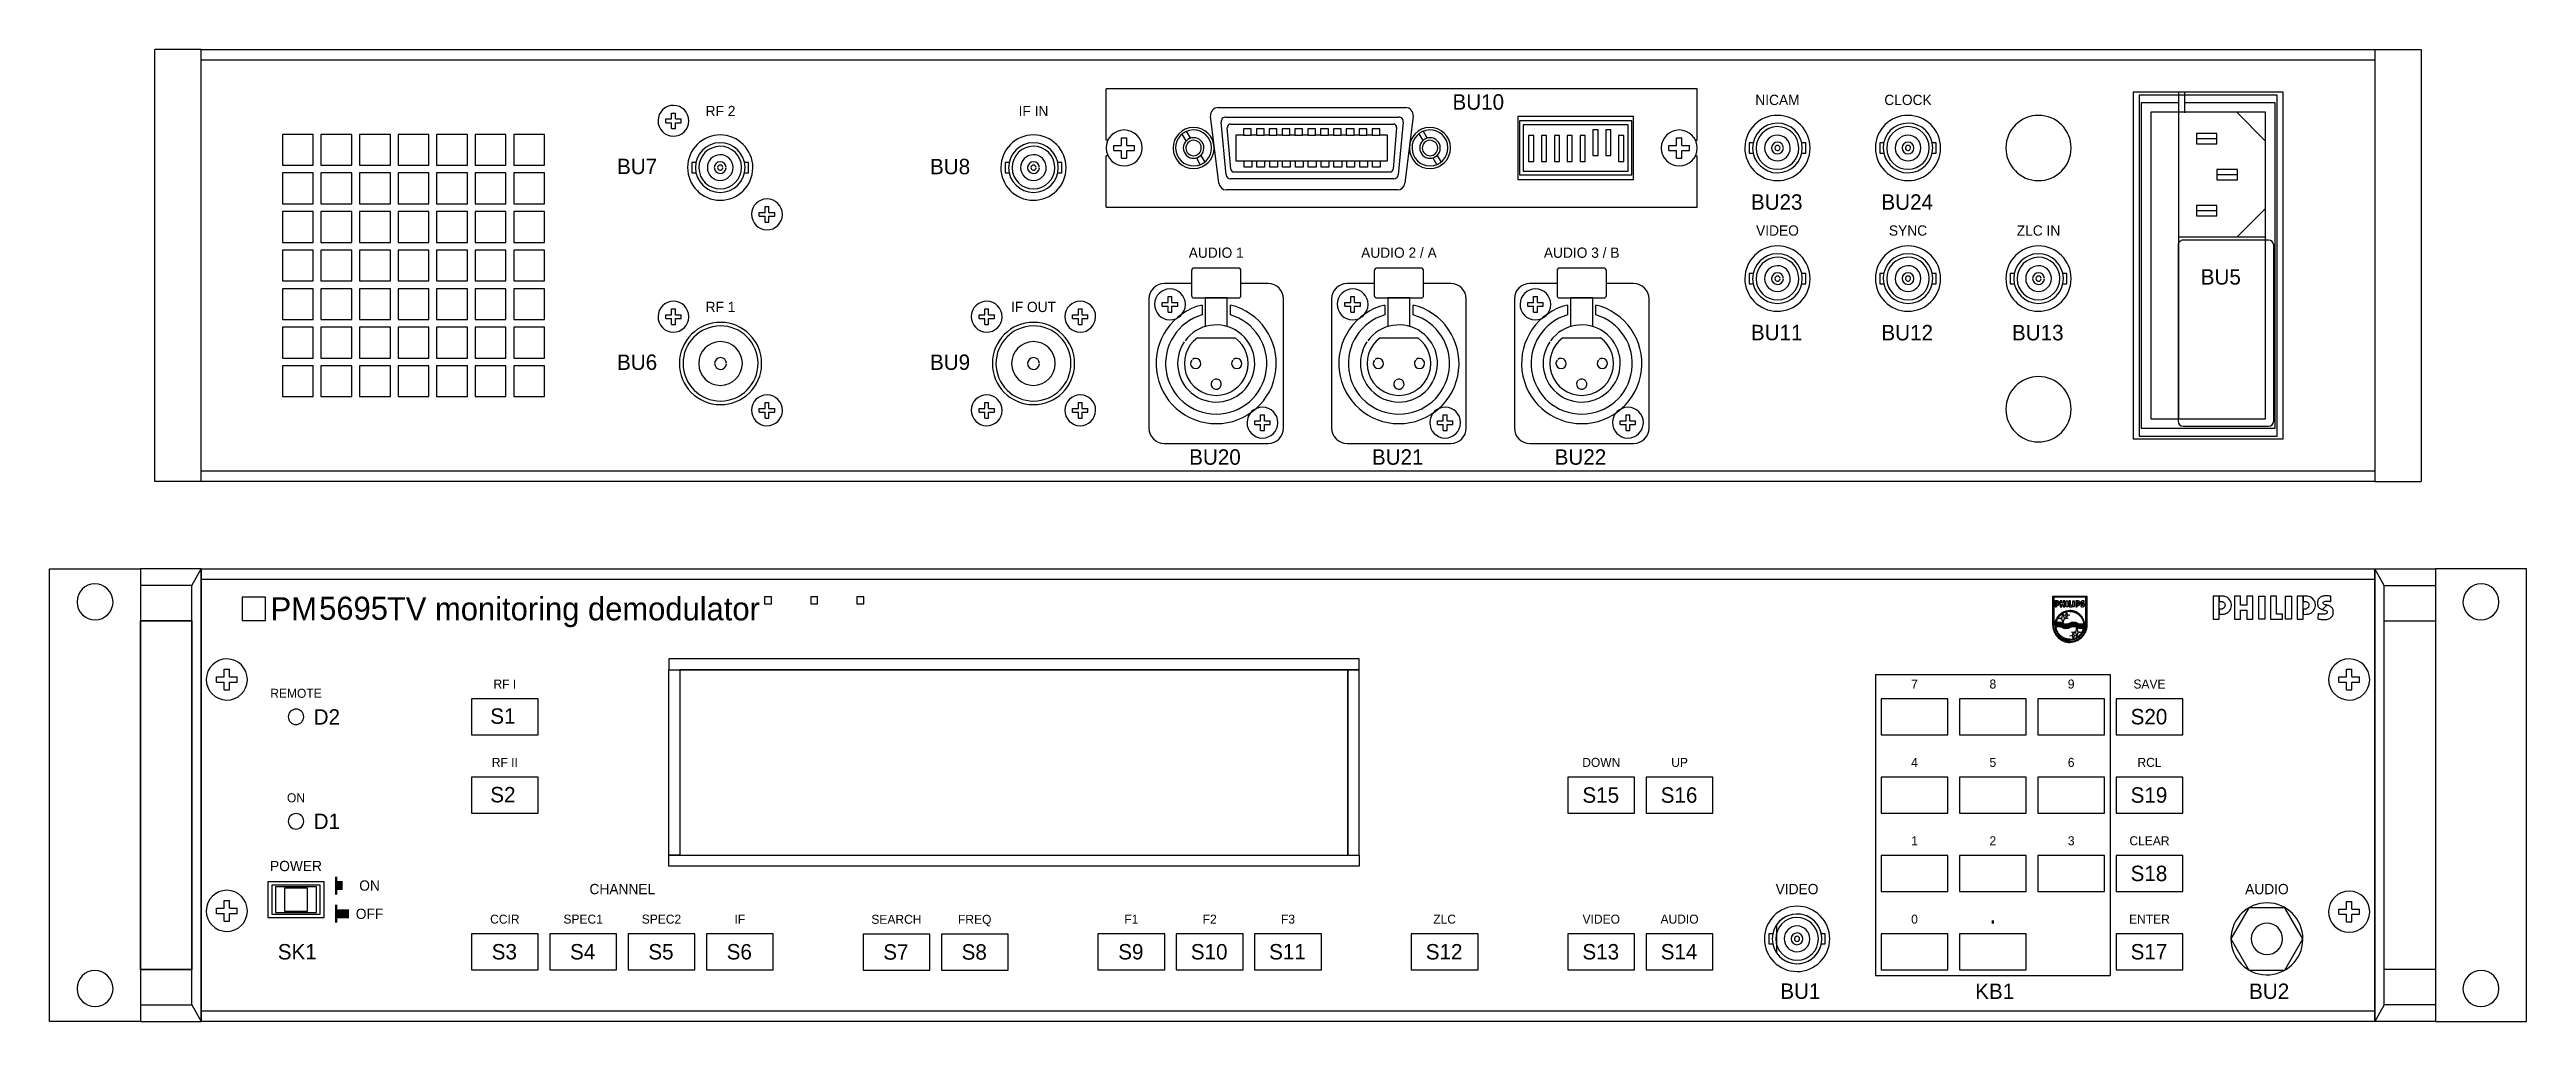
# Model space of a CAD drawing. Extents: x 10 to 492, y 18 to 207.
import ezdxf
from ezdxf.enums import TextEntityAlignment as Align

# ---------------------------------------------------------------- set-up
doc = ezdxf.new("R2010")
doc.units = 0
doc.linetypes.add('HIDDEN', pattern=[0])
for name, color, linetype in [('KOMPONENT', 10, 'CONTINUOUS'), ('MAERKER', 5, 'CONTINUOUS'), ('MEKANISK-TEGNING', 3, 'CONTINUOUS'), ('PH-LOGO', 4, 'CONTINUOUS'), ('RAMMEN', 6, 'CONTINUOUS'), ('SERVICE', 14, 'CONTINUOUS'), ('TEKST', 7, 'CONTINUOUS')]:
    doc.layers.add(name, color=color, linetype=linetype)
doc.layers.get('MEKANISK-TEGNING').off()

msp = doc.modelspace()

# ---------------------------------------------------------------- texts
at = {"layer": 'SERVICE', "color": 0}
for s, p in [('BU10', (288.03, 196.81)), ('BU7', (124.34, 184.25)), ('BU8', (185.24, 184.25)), ('BU23', (346.1, 177.35)), ('BU24', (371.5, 177.35)), ('BU5', (432.52, 162.77)), ('BU11', (346.1, 151.95)), ('BU12', (371.5, 151.95)), ('BU13', (396.9, 151.95)), ('BU6', (124.34, 146.2)), ('BU9', (185.24, 146.2)), ('BU20', (236.79, 127.76)), ('BU21', (272.35, 127.76)), ('BU22', (307.91, 127.76)), ('D2', (63.96, 77.24)), ('S1', (98.22, 77.38)), ('S20', (418.54, 77.27)), ('S2', (98.22, 62.1)), ('S15', (311.86, 62.03)), ('S16', (327.1, 62.03)), ('S19', (418.54, 62.03)), ('D1', (63.96, 56.92)), ('S18', (418.54, 46.79)), ('SK1', (58.21, 31.55)), ('S3', (98.5, 31.55)), ('S4', (113.74, 31.55)), ('S5', (128.98, 31.55)), ('S6', (144.22, 31.55)), ('S7', (174.7, 31.51)), ('S8', (189.94, 31.51)), ('S9', (220.42, 31.55)), ('S10', (235.66, 31.55)), ('S11', (250.9, 31.55)), ('S12', (281.38, 31.55)), ('S13', (311.86, 31.55)), ('S14', (327.1, 31.55)), ('S17', (418.54, 31.55)), ('BU1', (350.7, 23.87)), ('KB1', (388.52, 23.87)), ('BU2', (441.93, 23.87))]:
    msp.add_text(s, height=3, dxfattribs=at).set_placement(p, align=Align.MIDDLE)
at = {"layer": 'TEKST', "color": 0}
for s, p in [('NICAM', (346.25, 196.21)), ('CLOCK', (371.65, 196.21)), ('RF 2', (140.57, 194.05)), ('IF IN', (201.47, 194.05)), ('VIDEO', (346.25, 170.81)), ('SYNC', (371.65, 170.81)), ('ZLC IN', (397.05, 170.81)), ('AUDIO 1', (237.03, 166.5)), ('AUDIO 2 / A', (272.59, 166.5)), ('AUDIO 3 / B', (308.15, 166.5)), ('RF 1', (140.57, 155.95)), ('IF OUT', (201.47, 155.95))]:
    msp.add_text(s, height=2, dxfattribs=at).set_placement(p, align=Align.CENTER)

# ---------------------------------------------------------------- blocks, each defined once
blk = doc.blocks.new('95A')
at = {"layer": 'MAERKER', "color": 0}
for points in [[(0, -4.5), (4.5, -4.5), (4.5, 0), (0, 0)], [(101.62, -1.31), (102.97, -1.31), (102.97, 0.04), (101.62, 0.04)], [(110.62, -1.31), (111.97, -1.31), (111.97, 0.04), (110.62, 0.04)], [(119.62, -1.31), (120.97, -1.31), (120.97, 0.04), (119.62, 0.04)]]:
    blk.add_lwpolyline(points, close=True, dxfattribs=at)
at = {"layer": 'PH-LOGO', "color": 0, "linetype": 'CONTINUOUS'}
for p, q in [((353.2, -1.6), (353.05, -1.6)), ((385.33, -3.34), (384.73, -3.34))]:
    blk.add_line(p, q, dxfattribs=at)
for points in [[(352.32, -5.47), (352.32, 0.2), (358.96, 0.2), (358.96, -5.47), (358.77, -5.47), (358.77, 0.02), (352.51, 0.02), (352.51, -5.47), (352.32, -5.47)], [(383.56, -4.3), (384.73, -4.3), (384.73, -0.82), (384.73, 0.2), (383.56, 0.2), (383.56, -4.3)], [(384.73, -0.82), (385.16, -0.82), (385.36, -0.86), (385.53, -0.95), (385.63, -1.03), (385.73, -1.16), (385.81, -1.32), (385.85, -1.63), (385.77, -1.92), (385.65, -2.07), (385.45, -2.22), (385.27, -2.3), (385.14, -2.32), (384.73, -2.32), (384.73, -3.34), (385.37, -3.33), (385.58, -3.32), (385.77, -3.28), (386.03, -3.19), (386.21, -3.1), (386.38, -2.99), (386.53, -2.85), (386.66, -2.73), (386.78, -2.58), (386.89, -2.38), (386.99, -2.18), (387.06, -1.92), (387.08, -1.7), (387.08, -1.4), (387.05, -1.14), (386.95, -0.86), (386.78, -0.57), (386.53, -0.27), (386.3, -0.08), (386.07, 0.04), (385.78, 0.14), (385.58, 0.17), (385.33, 0.2), (384.73, 0.2), (384.73, -0.82)], [(387.67, -4.3), (388.84, -4.3), (388.84, -2.54), (390.1, -2.54), (390.1, -4.3), (391.27, -4.3), (391.27, 0.2), (390.1, 0.2), (390.1, -1.56), (388.84, -1.56), (388.84, 0.2), (387.67, 0.2), (387.67, -4.3)], [(392.39, -4.3), (392.39, 0.2), (393.56, 0.2), (393.56, -4.3), (392.39, -4.3)], [(394.69, -4.3), (397.03, -4.3), (397.03, -3.33), (395.86, -3.33), (395.86, 0.2), (394.69, 0.2), (394.69, -4.3)], [(397.59, -4.3), (397.59, 0.2), (398.76, 0.2), (398.76, -4.3), (397.59, -4.3)], [(399.89, -4.3), (401.06, -4.3), (401.06, -0.82), (401.06, 0.2), (399.89, 0.2), (399.89, -4.3)], [(401.06, -0.82), (401.49, -0.82), (401.7, -0.86), (401.86, -0.95), (401.97, -1.03), (402.06, -1.16), (402.14, -1.32), (402.18, -1.63), (402.1, -1.92), (401.98, -2.07), (401.78, -2.22), (401.6, -2.3), (401.47, -2.32), (401.06, -2.32), (401.06, -3.34), (401.71, -3.33), (401.91, -3.32), (402.1, -3.28), (402.36, -3.19), (402.55, -3.1), (402.71, -2.99), (402.87, -2.85), (402.99, -2.73), (403.12, -2.58), (403.22, -2.38), (403.32, -2.18), (403.4, -1.92), (403.42, -1.7), (403.42, -1.4), (403.38, -1.14), (403.29, -0.86), (403.12, -0.57), (402.87, -0.27), (402.63, -0.08), (402.4, 0.04), (402.11, 0.14), (401.91, 0.17), (401.67, 0.2), (401.06, 0.2), (401.06, -0.82)], [(405.63, -1.55), (405.53, -1.51), (405.38, -1.46), (405.21, -1.41), (405.09, -1.34), (405, -1.28), (404.95, -1.19), (404.92, -1.07), (404.95, -0.97), (405.07, -0.89), (405.2, -0.81), (405.35, -0.77), (405.49, -0.74), (405.69, -0.74), (405.85, -0.76), (406.03, -0.78), (406.2, -0.8), (406.33, -0.82), (406.45, -0.84), (406.44, 0.18), (406.31, 0.22), (406.14, 0.23), (405.96, 0.25), (405.81, 0.26), (405.64, 0.27), (405.45, 0.26), (405.29, 0.26), (405.13, 0.26), (404.96, 0.21), (404.81, 0.17), (404.68, 0.12), (404.51, 0.06), (404.38, -0.02), (404.26, -0.11), (404.17, -0.23), (404.06, -0.33), (403.99, -0.44), (403.93, -0.58), (403.87, -0.76), (403.85, -0.92), (403.83, -1.09), (403.83, -1.26), (403.86, -1.43), (403.88, -1.59), (403.91, -1.73), (403.98, -1.86), (404.05, -1.95), (404.14, -2.05), (404.22, -2.14), (404.34, -2.21), (404.49, -2.29), (404.63, -2.33), (404.7, -2.35), (404.79, -2.38), (405.63, -1.55)], [(352.76, -1.84), (353.05, -1.84), (353.05, -0.98), (353.05, -0.73), (352.76, -0.73), (352.76, -1.84)], [(352.76, -5.47), (352.76, -5.41), (352.76, -5.32), (352.77, -5.24), (352.77, -5.16), (352.78, -5.09), (352.79, -5.02), (352.8, -4.94), (352.82, -4.88), (352.84, -4.79), (352.86, -4.72), (352.88, -4.64), (352.91, -4.56), (352.94, -4.47), (352.97, -4.39), (353.01, -4.29), (353.06, -4.19), (353.09, -4.12), (353.15, -4.02), (353.2, -3.93), (353.27, -3.83), (353.34, -3.74), (353.43, -3.62), (353.53, -3.51), (353.63, -3.41), (353.74, -3.31), (353.84, -3.22), (353.98, -3.11), (354.18, -2.98), (354.39, -2.87), (354.55, -2.8), (354.71, -2.75), (354.82, -2.71), (354.96, -2.67), (355.08, -2.65), (355.22, -2.62), (355.38, -2.6), (355.55, -2.59), (355.64, -2.59), (355.64, -2.77), (355.53, -2.77), (355.43, -2.78), (355.29, -2.79), (355.16, -2.81), (355.03, -2.84), (354.91, -2.87), (354.78, -2.91), (354.66, -2.95), (354.56, -3), (354.46, -3.04), (354.37, -3.09), (354.26, -3.15), (354.16, -3.21), (354.06, -3.28), (353.96, -3.36), (353.88, -3.42), (353.81, -3.48), (353.74, -3.55), (353.67, -3.62), (353.61, -3.69), (353.56, -3.75), (353.5, -3.82), (353.45, -3.9), (353.39, -3.98), (353.33, -4.07), (353.29, -4.15), (353.21, -4.28), (353.17, -4.36), (353.14, -4.44), (353.1, -4.55), (353.06, -4.66), (353.03, -4.78), (353, -4.87), (352.98, -4.97), (352.96, -5.1), (352.95, -5.22), (352.94, -5.32), (352.94, -5.4), (352.94, -5.47), (352.76, -5.47)], [(353.05, -0.98), (353.15, -0.98), (353.21, -0.99), (353.25, -1.01), (353.27, -1.03), (353.3, -1.06), (353.32, -1.1), (353.32, -1.18), (353.31, -1.25), (353.28, -1.29), (353.23, -1.33), (353.18, -1.35), (353.15, -1.35), (353.05, -1.35), (353.05, -1.6), (353.21, -1.6), (353.26, -1.6), (353.31, -1.59), (353.37, -1.57), (353.42, -1.54), (353.46, -1.51), (353.49, -1.48), (353.53, -1.45), (353.56, -1.41), (353.58, -1.36), (353.61, -1.31), (353.63, -1.25), (353.63, -1.2), (353.63, -1.12), (353.62, -1.06), (353.6, -0.99), (353.56, -0.92), (353.49, -0.84), (353.44, -0.8), (353.38, -0.77), (353.31, -0.74), (353.26, -0.73), (353.2, -0.73), (353.05, -0.73), (353.05, -0.98)], [(353.3, -4.11), (354.17, -3.96), (354.31, -3.1), (354.46, -3.96), (355.32, -4.11), (354.46, -4.26), (354.31, -5.12), (354.17, -4.26), (353.3, -4.11)], [(353.77, -1.84), (354.06, -1.84), (354.06, -1.4), (354.37, -1.4), (354.37, -1.84), (354.66, -1.84), (354.66, -0.73), (354.37, -0.73), (354.37, -1.16), (354.06, -1.16), (354.06, -0.73), (353.77, -0.73), (353.77, -1.84)], [(354.36, -3.47), (354.92, -3.37), (355.01, -2.82), (355.1, -3.37), (355.66, -3.47), (355.1, -3.56), (355.01, -4.12), (354.92, -3.56), (354.36, -3.47)], [(354.94, -1.84), (354.94, -0.73), (355.23, -0.73), (355.23, -1.84), (354.94, -1.84)], [(355.51, -1.84), (356.08, -1.84), (356.08, -1.6), (355.8, -1.6), (355.8, -0.73), (355.51, -0.73), (355.51, -1.84)], [(358.52, -5.47), (358.52, -5.41), (358.52, -5.32), (358.51, -5.24), (358.51, -5.16), (358.5, -5.09), (358.49, -5.02), (358.48, -4.94), (358.46, -4.88), (358.44, -4.79), (358.42, -4.72), (358.4, -4.64), (358.37, -4.56), (358.34, -4.47), (358.31, -4.39), (358.27, -4.29), (358.22, -4.19), (358.19, -4.12), (358.13, -4.02), (358.08, -3.93), (358.01, -3.83), (357.94, -3.74), (357.85, -3.62), (357.75, -3.51), (357.65, -3.41), (357.54, -3.31), (357.44, -3.22), (357.3, -3.11), (357.09, -2.98), (356.89, -2.87), (356.73, -2.8), (356.57, -2.75), (356.46, -2.71), (356.32, -2.67), (356.2, -2.65), (356.06, -2.62), (355.9, -2.6), (355.73, -2.59), (355.64, -2.59), (355.64, -2.77), (355.74, -2.77), (355.85, -2.78), (355.99, -2.79), (356.12, -2.81), (356.25, -2.84), (356.37, -2.87), (356.5, -2.91), (356.61, -2.95), (356.72, -3), (356.82, -3.04), (356.91, -3.09), (357.02, -3.15), (357.12, -3.21), (357.22, -3.28), (357.32, -3.36), (357.4, -3.42), (357.47, -3.48), (357.54, -3.55), (357.61, -3.62), (357.67, -3.69), (357.72, -3.75), (357.78, -3.82), (357.83, -3.9), (357.89, -3.98), (357.95, -4.07), (357.99, -4.15), (358.06, -4.28), (358.11, -4.36), (358.14, -4.44), (358.18, -4.55), (358.22, -4.66), (358.25, -4.78), (358.27, -4.87), (358.29, -4.97), (358.32, -5.1), (358.33, -5.22), (358.34, -5.32), (358.34, -5.4), (358.34, -5.47), (358.52, -5.47)], [(356.22, -1.84), (356.22, -0.73), (356.51, -0.73), (356.51, -1.84), (356.22, -1.84)], [(356.79, -1.84), (357.08, -1.84), (357.08, -0.98), (357.08, -0.73), (356.79, -0.73), (356.79, -1.84)], [(357.08, -0.98), (357.19, -0.98), (357.24, -0.99), (357.28, -1.01), (357.3, -1.03), (357.33, -1.06), (357.35, -1.1), (357.36, -1.18), (357.34, -1.25), (357.31, -1.29), (357.26, -1.33), (357.21, -1.35), (357.18, -1.35), (357.08, -1.35), (357.08, -1.6), (357.24, -1.6), (357.29, -1.6), (357.34, -1.59), (357.4, -1.57), (357.45, -1.54), (357.49, -1.51), (357.53, -1.48), (357.56, -1.45), (357.59, -1.41), (357.61, -1.36), (357.64, -1.31), (357.66, -1.25), (357.66, -1.2), (357.66, -1.12), (357.65, -1.06), (357.63, -0.99), (357.59, -0.92), (357.53, -0.84), (357.47, -0.8), (357.41, -0.77), (357.34, -0.74), (357.29, -0.73), (357.23, -0.73), (357.08, -0.73), (357.08, -0.98)], [(358.23, -1.16), (358.2, -1.15), (358.17, -1.14), (358.13, -1.13), (358.1, -1.11), (358.08, -1.09), (358.06, -1.07), (358.06, -1.04), (358.06, -1.02), (358.09, -1), (358.12, -0.98), (358.16, -0.97), (358.19, -0.96), (358.24, -0.96), (358.28, -0.96), (358.33, -0.97), (358.37, -0.97), (358.4, -0.98), (358.43, -0.98), (358.43, -0.73), (358.4, -0.72), (358.36, -0.72), (358.31, -0.72), (358.28, -0.71), (358.23, -0.71), (358.19, -0.71), (358.15, -0.71), (358.11, -0.71), (358.06, -0.73), (358.03, -0.74), (357.99, -0.75), (357.95, -0.76), (357.92, -0.78), (357.89, -0.81), (357.87, -0.83), (357.84, -0.86), (357.82, -0.89), (357.81, -0.92), (357.8, -0.96), (357.79, -1), (357.78, -1.05), (357.79, -1.09), (357.79, -1.13), (357.8, -1.17), (357.81, -1.2), (357.82, -1.24), (357.84, -1.26), (357.86, -1.28), (357.88, -1.31), (357.91, -1.32), (357.95, -1.34), (357.98, -1.35), (358, -1.36), (358.02, -1.37), (358.23, -1.16)], [(357.81, -1.82), (357.85, -1.83), (357.91, -1.84), (357.95, -1.84), (358, -1.85), (358.05, -1.85), (358.1, -1.85), (358.14, -1.85), (358.19, -1.85), (358.24, -1.84), (358.29, -1.83), (358.34, -1.81), (358.38, -1.79), (358.42, -1.77), (358.45, -1.74), (358.48, -1.71), (358.5, -1.67), (358.52, -1.64), (358.53, -1.59), (358.54, -1.53), (358.55, -1.49), (358.54, -1.44), (358.53, -1.39), (358.52, -1.36), (358.51, -1.32), (358.49, -1.29), (358.46, -1.27), (358.43, -1.24), (358.4, -1.23), (358.37, -1.21), (358.34, -1.19), (358.31, -1.18), (358.28, -1.17), (358.25, -1.17), (358.23, -1.16), (358.02, -1.37), (358.06, -1.38), (358.09, -1.39), (358.14, -1.41), (358.19, -1.42), (358.22, -1.44), (358.24, -1.46), (358.26, -1.48), (358.26, -1.5), (358.26, -1.53), (358.24, -1.55), (358.22, -1.57), (358.18, -1.58), (358.14, -1.59), (358.11, -1.6), (358.07, -1.6), (358.02, -1.59), (357.98, -1.59), (357.95, -1.59), (357.9, -1.59), (357.86, -1.58), (357.84, -1.57), (357.81, -1.57), (357.81, -1.82)], [(403.93, -4.23), (404.1, -4.26), (404.34, -4.29), (404.51, -4.31), (404.7, -4.33), (404.9, -4.35), (405.09, -4.36), (405.27, -4.35), (405.46, -4.34), (405.68, -4.31), (405.88, -4.27), (406.06, -4.19), (406.24, -4.11), (406.39, -4.01), (406.51, -3.88), (406.63, -3.77), (406.73, -3.61), (406.79, -3.48), (406.86, -3.29), (406.9, -3.06), (406.91, -2.87), (406.9, -2.67), (406.86, -2.48), (406.81, -2.34), (406.75, -2.21), (406.67, -2.08), (406.57, -1.98), (406.46, -1.89), (406.34, -1.82), (406.21, -1.75), (406.09, -1.69), (405.95, -1.63), (405.81, -1.59), (405.72, -1.58), (405.63, -1.55), (404.79, -2.38), (404.95, -2.44), (405.08, -2.49), (405.26, -2.55), (405.46, -2.61), (405.59, -2.67), (405.69, -2.76), (405.73, -2.84), (405.75, -2.93), (405.73, -3.05), (405.68, -3.12), (405.59, -3.19), (405.44, -3.26), (405.28, -3.3), (405.15, -3.32), (404.96, -3.32), (404.79, -3.31), (404.64, -3.31), (404.48, -3.29), (404.31, -3.27), (404.14, -3.23), (404.03, -3.21), (403.94, -3.19), (403.93, -4.23)], [(352.32, -5.47), (352.32, -5.55), (352.33, -5.64), (352.34, -5.74), (352.34, -5.83), (352.35, -5.91), (352.37, -6), (352.38, -6.08), (352.4, -6.16), (352.42, -6.26), (352.44, -6.34), (352.46, -6.43), (352.5, -6.52), (352.53, -6.63), (352.57, -6.72), (352.62, -6.83), (352.67, -6.94), (352.71, -7.02), (352.77, -7.14), (352.84, -7.25), (352.91, -7.36), (352.99, -7.47), (353.1, -7.6), (353.21, -7.73), (353.32, -7.84), (353.44, -7.96), (353.57, -8.07), (353.73, -8.18), (353.97, -8.33), (354.2, -8.46), (354.39, -8.54), (354.57, -8.61), (354.69, -8.65), (354.86, -8.7), (354.99, -8.72), (355.16, -8.75), (355.35, -8.78), (355.54, -8.78), (355.64, -8.79), (355.64, -8.6), (355.51, -8.6), (355.39, -8.59), (355.23, -8.58), (355.08, -8.56), (354.93, -8.52), (354.8, -8.49), (354.64, -8.44), (354.51, -8.39), (354.38, -8.34), (354.27, -8.29), (354.16, -8.23), (354.04, -8.16), (353.92, -8.09), (353.81, -8.01), (353.7, -7.93), (353.61, -7.85), (353.52, -7.78), (353.44, -7.7), (353.36, -7.61), (353.28, -7.54), (353.23, -7.47), (353.16, -7.39), (353.1, -7.3), (353.03, -7.21), (352.96, -7.1), (352.91, -7.01), (352.84, -6.86), (352.79, -6.76), (352.74, -6.66), (352.7, -6.54), (352.65, -6.41), (352.61, -6.27), (352.59, -6.17), (352.56, -6.05), (352.54, -5.91), (352.52, -5.77), (352.51, -5.65), (352.51, -5.56), (352.51, -5.47), (352.32, -5.47)], [(352.76, -5.47), (352.76, -5.54), (352.76, -5.62), (352.77, -5.71), (352.77, -5.78), (352.78, -5.85), (352.79, -5.93), (352.8, -6), (352.82, -6.07), (352.84, -6.15), (352.86, -6.22), (352.88, -6.3), (352.91, -6.39), (352.94, -6.48), (352.97, -6.56), (353.01, -6.66), (353.06, -6.75), (353.09, -6.82), (353.15, -6.92), (353.2, -7.01), (353.27, -7.12), (353.34, -7.21), (353.43, -7.32), (353.53, -7.43), (353.63, -7.54), (353.74, -7.63), (353.84, -7.73), (353.98, -7.83), (354.18, -7.96), (354.39, -8.07), (354.55, -8.14), (354.71, -8.2), (354.82, -8.23), (354.96, -8.27), (355.08, -8.3), (355.22, -8.32), (355.38, -8.34), (355.55, -8.35), (355.64, -8.36), (355.64, -8.18), (355.53, -8.17), (355.43, -8.17), (355.29, -8.15), (355.16, -8.13), (355.03, -8.11), (354.91, -8.08), (354.78, -8.03), (354.66, -7.99), (354.56, -7.95), (354.46, -7.91), (354.37, -7.86), (354.26, -7.8), (354.16, -7.73), (354.06, -7.67), (353.96, -7.59), (353.88, -7.53), (353.81, -7.46), (353.74, -7.39), (353.67, -7.32), (353.61, -7.26), (353.56, -7.2), (353.5, -7.13), (353.45, -7.05), (353.39, -6.97), (353.33, -6.88), (353.29, -6.8), (353.21, -6.67), (353.17, -6.58), (353.14, -6.5), (353.1, -6.4), (353.06, -6.28), (353.03, -6.16), (353, -6.08), (352.98, -5.97), (352.96, -5.85), (352.95, -5.73), (352.94, -5.62), (352.94, -5.55), (352.94, -5.47), (352.76, -5.47)], [(354.2, -5.38), (354.2, -5.56), (354.13, -5.53), (354.06, -5.49), (353.99, -5.46), (353.91, -5.44), (353.84, -5.42), (353.77, -5.4), (353.7, -5.39), (353.63, -5.38), (353.55, -5.37), (353.48, -5.37), (353.4, -5.37), (353.32, -5.38), (353.25, -5.39), (353.19, -5.4), (353.12, -5.41), (353.06, -5.43), (353.01, -5.45), (352.96, -5.47), (352.96, -5.47), (352.94, -5.47), (352.94, -5.29), (353, -5.27), (353.04, -5.26), (353.08, -5.24), (353.18, -5.22), (353.27, -5.2), (353.35, -5.2), (353.41, -5.19), (353.49, -5.19), (353.57, -5.19), (353.63, -5.2), (353.69, -5.21), (353.77, -5.22), (353.84, -5.24), (353.89, -5.25), (353.95, -5.27), (354, -5.29), (354.05, -5.31), (354.1, -5.33), (354.16, -5.36), (354.2, -5.38)], [(354.2, -5.74), (354.2, -5.92), (354.14, -5.89), (354.06, -5.85), (353.99, -5.82), (353.92, -5.8), (353.84, -5.78), (353.77, -5.76), (353.7, -5.75), (353.63, -5.74), (353.55, -5.73), (353.48, -5.73), (353.4, -5.73), (353.32, -5.74), (353.25, -5.75), (353.19, -5.76), (353.12, -5.77), (353.06, -5.79), (353.01, -5.81), (352.96, -5.83), (352.96, -5.82), (352.94, -5.65), (353, -5.63), (353.04, -5.62), (353.08, -5.6), (353.18, -5.58), (353.27, -5.56), (353.35, -5.55), (353.42, -5.55), (353.49, -5.55), (353.57, -5.55), (353.63, -5.56), (353.7, -5.57), (353.77, -5.58), (353.84, -5.6), (353.89, -5.61), (353.95, -5.63), (354, -5.65), (354.05, -5.67), (354.1, -5.69), (354.16, -5.72), (354.2, -5.74)], [(354.2, -5.02), (354.2, -5.2), (354.13, -5.17), (354.06, -5.13), (353.99, -5.1), (353.91, -5.08), (353.84, -5.06), (353.77, -5.04), (353.7, -5.03), (353.63, -5.02), (353.55, -5.01), (353.48, -5.01), (353.4, -5.01), (353.32, -5.02), (353.25, -5.03), (353.19, -5.04), (353.12, -5.05), (353.06, -5.07), (353.01, -5.09), (352.96, -5.11), (352.96, -5.1), (353, -4.91), (353.04, -4.9), (353.08, -4.88), (353.18, -4.86), (353.27, -4.84), (353.35, -4.84), (353.41, -4.83), (353.49, -4.83), (353.57, -4.83), (353.63, -4.84), (353.69, -4.85), (353.77, -4.86), (353.84, -4.88), (353.89, -4.89), (353.95, -4.91), (354, -4.93), (354.05, -4.95), (354.1, -4.97), (354.16, -5), (354.2, -5.02)], [(354.2, -5.2), (354.2, -5.02), (354.26, -5.06), (354.33, -5.09), (354.4, -5.12), (354.48, -5.15), (354.55, -5.17), (354.63, -5.19), (354.69, -5.2), (354.77, -5.21), (354.84, -5.21), (354.91, -5.22), (354.99, -5.21), (355.07, -5.21), (355.14, -5.2), (355.21, -5.19), (355.27, -5.17), (355.33, -5.15), (355.39, -5.14), (355.44, -5.12), (355.49, -5.1), (355.55, -5.07), (355.6, -5.05), (355.64, -5.02), (355.64, -5.2), (355.58, -5.23), (355.52, -5.26), (355.45, -5.29), (355.4, -5.31), (355.36, -5.33), (355.31, -5.34), (355.21, -5.36), (355.12, -5.38), (355.05, -5.39), (354.98, -5.39), (354.9, -5.4), (354.83, -5.39), (354.76, -5.39), (354.7, -5.38), (354.62, -5.36), (354.55, -5.35), (354.5, -5.34), (354.44, -5.32), (354.39, -5.3), (354.35, -5.28), (354.29, -5.25), (354.24, -5.22), (354.2, -5.2)], [(354.2, -5.56), (354.2, -5.38), (354.26, -5.42), (354.33, -5.45), (354.4, -5.48), (354.48, -5.51), (354.55, -5.53), (354.63, -5.55), (354.69, -5.56), (354.77, -5.57), (354.84, -5.57), (354.91, -5.58), (354.99, -5.57), (355.07, -5.57), (355.14, -5.56), (355.21, -5.55), (355.27, -5.53), (355.33, -5.51), (355.39, -5.5), (355.44, -5.48), (355.49, -5.46), (355.55, -5.43), (355.6, -5.41), (355.64, -5.38), (355.64, -5.56), (355.58, -5.59), (355.52, -5.62), (355.45, -5.65), (355.4, -5.67), (355.36, -5.69), (355.31, -5.7), (355.21, -5.73), (355.12, -5.74), (355.05, -5.75), (354.98, -5.75), (354.9, -5.76), (354.83, -5.75), (354.76, -5.75), (354.7, -5.74), (354.62, -5.73), (354.55, -5.71), (354.5, -5.7), (354.44, -5.68), (354.39, -5.66), (354.35, -5.64), (354.29, -5.61), (354.24, -5.58), (354.2, -5.56)], [(354.2, -5.92), (354.2, -5.74), (354.26, -5.78), (354.33, -5.81), (354.4, -5.84), (354.48, -5.87), (354.55, -5.89), (354.63, -5.91), (354.69, -5.92), (354.77, -5.93), (354.84, -5.93), (354.91, -5.94), (354.99, -5.93), (355.07, -5.93), (355.14, -5.92), (355.21, -5.91), (355.27, -5.89), (355.33, -5.87), (355.39, -5.86), (355.44, -5.84), (355.49, -5.82), (355.55, -5.79), (355.6, -5.77), (355.64, -5.74), (355.64, -5.92), (355.58, -5.95), (355.52, -5.98), (355.45, -6.01), (355.4, -6.03), (355.36, -6.05), (355.31, -6.06), (355.21, -6.09), (355.12, -6.1), (355.05, -6.11), (354.98, -6.11), (354.9, -6.12), (354.83, -6.11), (354.76, -6.11), (354.7, -6.1), (354.62, -6.09), (354.55, -6.07), (354.5, -6.06), (354.44, -6.04), (354.39, -6.02), (354.35, -6), (354.29, -5.97), (354.24, -5.94), (354.2, -5.92)], [(357.08, -5.02), (357.08, -5.2), (357.02, -5.17), (356.94, -5.13), (356.87, -5.1), (356.8, -5.08), (356.72, -5.06), (356.65, -5.04), (356.58, -5.03), (356.51, -5.02), (356.43, -5.01), (356.36, -5.01), (356.28, -5.01), (356.2, -5.02), (356.13, -5.03), (356.07, -5.04), (356, -5.05), (355.94, -5.07), (355.89, -5.09), (355.84, -5.11), (355.79, -5.13), (355.73, -5.15), (355.68, -5.18), (355.64, -5.2), (355.64, -5.02), (355.69, -4.99), (355.75, -4.96), (355.82, -4.93), (355.88, -4.91), (355.92, -4.9), (355.96, -4.88), (356.06, -4.86), (356.15, -4.84), (356.23, -4.84), (356.3, -4.83), (356.37, -4.83), (356.45, -4.83), (356.51, -4.84), (356.58, -4.85), (356.65, -4.86), (356.72, -4.88), (356.77, -4.89), (356.83, -4.91), (356.88, -4.93), (356.93, -4.95), (356.98, -4.97), (357.04, -5), (357.08, -5.02)], [(357.08, -5.38), (357.08, -5.56), (357.02, -5.53), (356.94, -5.49), (356.87, -5.46), (356.8, -5.44), (356.72, -5.42), (356.65, -5.4), (356.58, -5.39), (356.51, -5.38), (356.43, -5.37), (356.36, -5.37), (356.28, -5.37), (356.2, -5.38), (356.13, -5.39), (356.07, -5.4), (356, -5.41), (355.94, -5.43), (355.89, -5.45), (355.84, -5.47), (355.79, -5.49), (355.73, -5.52), (355.68, -5.54), (355.64, -5.56), (355.64, -5.38), (355.69, -5.35), (355.75, -5.32), (355.82, -5.29), (355.88, -5.27), (355.92, -5.26), (355.96, -5.24), (356.06, -5.22), (356.15, -5.2), (356.23, -5.2), (356.3, -5.19), (356.37, -5.19), (356.45, -5.19), (356.51, -5.2), (356.58, -5.21), (356.65, -5.22), (356.72, -5.24), (356.77, -5.25), (356.83, -5.27), (356.88, -5.29), (356.93, -5.31), (356.98, -5.33), (357.04, -5.36), (357.08, -5.38)], [(358.52, -5.47), (358.52, -5.54), (358.52, -5.62), (358.51, -5.71), (358.51, -5.78), (358.5, -5.85), (358.49, -5.93), (358.48, -6), (358.46, -6.07), (358.44, -6.15), (358.42, -6.22), (358.4, -6.3), (358.37, -6.39), (358.34, -6.48), (358.31, -6.56), (358.27, -6.66), (358.22, -6.75), (358.19, -6.82), (358.13, -6.92), (358.08, -7.01), (358.01, -7.12), (357.94, -7.21), (357.85, -7.32), (357.75, -7.43), (357.65, -7.54), (357.54, -7.63), (357.44, -7.73), (357.3, -7.83), (357.09, -7.96), (356.89, -8.07), (356.73, -8.14), (356.57, -8.2), (356.46, -8.23), (356.32, -8.27), (356.2, -8.3), (356.06, -8.32), (355.9, -8.34), (355.73, -8.35), (355.64, -8.36), (355.64, -8.18), (355.74, -8.17), (355.85, -8.17), (355.99, -8.15), (356.12, -8.13), (356.25, -8.11), (356.37, -8.08), (356.5, -8.03), (356.61, -7.99), (356.72, -7.95), (356.82, -7.91), (356.91, -7.86), (357.02, -7.8), (357.12, -7.73), (357.22, -7.67), (357.32, -7.59), (357.4, -7.53), (357.47, -7.46), (357.54, -7.39), (357.61, -7.32), (357.67, -7.26), (357.72, -7.2), (357.78, -7.13), (357.83, -7.05), (357.89, -6.97), (357.95, -6.88), (357.99, -6.8), (358.06, -6.67), (358.11, -6.58), (358.14, -6.5), (358.18, -6.4), (358.22, -6.28), (358.25, -6.16), (358.27, -6.08), (358.29, -5.97), (358.32, -5.85), (358.33, -5.73), (358.34, -5.62), (358.34, -5.55), (358.34, -5.47), (358.52, -5.47)], [(358.96, -5.47), (358.96, -5.55), (358.95, -5.64), (358.94, -5.74), (358.94, -5.83), (358.93, -5.91), (358.91, -6), (358.9, -6.08), (358.88, -6.16), (358.86, -6.26), (358.84, -6.34), (358.82, -6.43), (358.78, -6.52), (358.75, -6.63), (358.71, -6.72), (358.66, -6.83), (358.61, -6.94), (358.57, -7.02), (358.51, -7.14), (358.44, -7.25), (358.37, -7.36), (358.29, -7.47), (358.18, -7.6), (358.07, -7.73), (357.96, -7.84), (357.84, -7.96), (357.71, -8.07), (357.55, -8.18), (357.31, -8.33), (357.08, -8.46), (356.89, -8.54), (356.71, -8.61), (356.59, -8.65), (356.42, -8.7), (356.29, -8.72), (356.12, -8.75), (355.93, -8.78), (355.74, -8.78), (355.64, -8.79), (355.64, -8.6), (355.77, -8.6), (355.89, -8.59), (356.05, -8.58), (356.2, -8.56), (356.35, -8.52), (356.48, -8.49), (356.64, -8.44), (356.77, -8.39), (356.9, -8.34), (357.01, -8.29), (357.12, -8.23), (357.24, -8.16), (357.36, -8.09), (357.47, -8.01), (357.58, -7.93), (357.67, -7.85), (357.76, -7.78), (357.84, -7.7), (357.92, -7.61), (358, -7.54), (358.05, -7.47), (358.12, -7.39), (358.18, -7.3), (358.25, -7.21), (358.32, -7.1), (358.37, -7.01), (358.44, -6.86), (358.49, -6.76), (358.54, -6.66), (358.58, -6.54), (358.63, -6.41), (358.67, -6.27), (358.69, -6.17), (358.72, -6.05), (358.74, -5.91), (358.76, -5.77), (358.77, -5.65), (358.77, -5.56), (358.77, -5.47), (358.96, -5.47)], [(357.08, -5.74), (357.08, -5.92), (357.02, -5.89), (356.94, -5.85), (356.87, -5.82), (356.8, -5.8), (356.72, -5.78), (356.65, -5.76), (356.58, -5.75), (356.51, -5.74), (356.43, -5.73), (356.36, -5.73), (356.28, -5.73), (356.2, -5.74), (356.13, -5.75), (356.07, -5.76), (356, -5.77), (355.94, -5.79), (355.89, -5.81), (355.84, -5.83), (355.79, -5.85), (355.73, -5.88), (355.68, -5.9), (355.64, -5.92), (355.64, -5.74), (355.69, -5.71), (355.75, -5.68), (355.82, -5.65), (355.88, -5.63), (355.92, -5.62), (355.96, -5.61), (356.06, -5.58), (356.15, -5.56), (356.23, -5.56), (356.3, -5.55), (356.37, -5.55), (356.45, -5.55), (356.51, -5.56), (356.58, -5.57), (356.65, -5.58), (356.72, -5.6), (356.77, -5.61), (356.83, -5.63), (356.88, -5.65), (356.93, -5.67), (356.98, -5.69), (357.04, -5.72), (357.08, -5.74)], [(355.65, -7.48), (356.21, -7.39), (356.3, -6.83), (356.4, -7.39), (356.95, -7.48), (356.4, -7.57), (356.3, -8.13), (356.21, -7.57), (355.65, -7.48)], [(355.98, -6.82), (356.85, -6.67), (356.99, -5.81), (357.14, -6.67), (358, -6.82), (357.14, -6.97), (356.99, -7.83), (356.85, -6.97), (355.98, -6.82)], [(357.08, -5.2), (357.08, -5.02), (357.14, -5.06), (357.22, -5.09), (357.29, -5.12), (357.36, -5.15), (357.43, -5.17), (357.51, -5.19), (357.58, -5.2), (357.65, -5.21), (357.72, -5.21), (357.8, -5.22), (357.88, -5.21), (357.95, -5.21), (358.02, -5.2), (358.09, -5.19), (358.15, -5.17), (358.22, -5.15), (358.27, -5.14), (358.32, -5.12), (358.32, -5.12), (358.33, -5.29), (358.28, -5.31), (358.24, -5.33), (358.19, -5.34), (358.09, -5.36), (358, -5.38), (357.93, -5.39), (357.86, -5.39), (357.79, -5.4), (357.71, -5.39), (357.64, -5.39), (357.58, -5.38), (357.51, -5.36), (357.44, -5.35), (357.38, -5.34), (357.33, -5.32), (357.27, -5.3), (357.23, -5.28), (357.17, -5.25), (357.12, -5.22), (357.08, -5.2)], [(357.08, -5.56), (357.08, -5.38), (357.14, -5.42), (357.22, -5.45), (357.29, -5.48), (357.36, -5.51), (357.43, -5.53), (357.51, -5.55), (357.58, -5.56), (357.65, -5.57), (357.72, -5.57), (357.8, -5.58), (357.88, -5.57), (357.95, -5.57), (358.02, -5.56), (358.09, -5.55), (358.15, -5.53), (358.22, -5.51), (358.27, -5.5), (358.32, -5.48), (358.32, -5.48), (358.34, -5.47), (358.33, -5.65), (358.28, -5.67), (358.24, -5.69), (358.19, -5.7), (358.09, -5.73), (358, -5.74), (357.93, -5.75), (357.86, -5.75), (357.79, -5.76), (357.71, -5.75), (357.64, -5.75), (357.58, -5.74), (357.51, -5.73), (357.44, -5.71), (357.38, -5.7), (357.33, -5.68), (357.27, -5.66), (357.23, -5.64), (357.17, -5.61), (357.12, -5.58), (357.08, -5.56)], [(357.08, -5.92), (357.08, -5.74), (357.14, -5.78), (357.22, -5.81), (357.29, -5.84), (357.36, -5.87), (357.43, -5.89), (357.51, -5.91), (357.58, -5.92), (357.65, -5.93), (357.72, -5.93), (357.8, -5.94), (357.88, -5.93), (357.95, -5.93), (358.02, -5.92), (358.09, -5.91), (358.15, -5.89), (358.22, -5.87), (358.27, -5.86), (358.32, -5.84), (358.32, -5.84), (358.28, -6.03), (358.24, -6.05), (358.19, -6.06), (358.09, -6.09), (358, -6.1), (357.93, -6.11), (357.86, -6.11), (357.79, -6.12), (357.71, -6.11), (357.64, -6.11), (357.58, -6.1), (357.51, -6.09), (357.44, -6.07), (357.38, -6.06), (357.33, -6.04), (357.27, -6.02), (357.23, -6), (357.17, -5.97), (357.12, -5.94), (357.08, -5.92)]]:
    blk.add_lwpolyline(points, close=True, dxfattribs=at)
at = {"layer": 'RAMMEN', "color": 0}
for points in [[(83, -14.15), (217.32, -14.15), (217.32, -11.99), (83, -11.99)], [(85.16, -50.15), (83, -50.15), (83, -14.15), (85.16, -14.15)], [(215.16, -50.15), (217.32, -50.15), (217.32, -14.15), (215.16, -14.15)], [(83, -50.15), (217.32, -50.15), (217.32, -52.31), (83, -52.31)]]:
    blk.add_lwpolyline(points, close=True, dxfattribs=at)
at = {"layer": 'TEKST', "color": 0}
for points, const_width in [([(18.27, -56.07), (19.52, -56.07)], 1.75), ([(18.27, -57.82), (18.27, -54.32)], 0.5), ([(18.27, -61.57), (20.77, -61.57)], 1.75), ([(18.27, -63.32), (18.27, -59.82)], 0.5)]:
    blk.add_lwpolyline(points, dxfattribs=dict(at, const_width=const_width))
for s, p in [('PM', (5.52, -4.5)), ('5695', (14.96, -4.4)), ('TV monitoring demodulator', (28.15, -4.5))]:
    blk.add_text(s, height=4.5, dxfattribs=at).set_placement(p)
at = {"layer": 'TEKST', "color": 0, "linetype": 'CONTINUOUS'}
for s, p in [('REMOTE', (10.46, -19.56)), ('ON', (10.46, -39.88))]:
    blk.add_text(s, height=1.75, dxfattribs=at).set_placement(p, align=Align.CENTER)
at = {"layer": 'TEKST', "color": 0}
for s, height, p in [('RF I', 1.75, (51.1, -17.76)), ('7', 1.75, (325.42, -17.76)), ('8', 1.75, (340.66, -17.76)), ('9', 1.75, (355.9, -17.76)), ('SAVE', 1.75, (371.14, -17.76)), ('RF II', 1.75, (51.1, -33)), ('DOWN', 1.75, (264.46, -33)), ('UP', 1.75, (279.7, -33)), ('4', 1.75, (325.42, -33)), ('5', 1.75, (340.66, -33)), ('6', 1.75, (355.9, -33)), ('RCL', 1.75, (371.14, -33)), ('1', 1.75, (325.42, -48.24)), ('2', 1.75, (340.66, -48.24)), ('3', 1.75, (355.9, -48.24)), ('CLEAR', 1.75, (371.14, -48.24)), ('POWER', 2, (10.46, -53.27)), ('ON', 2, (24.77, -57.07)), ('CHANNEL', 2, (73.96, -57.76)), ('VIDEO', 2, (302.56, -57.76)), ('AUDIO', 2, (394, -57.76)), ('OFF', 2, (24.77, -62.57)), ('CCIR', 1.75, (51.1, -63.48)), ('SPEC1', 1.75, (66.34, -63.48)), ('SPEC2', 1.75, (81.58, -63.48)), ('IF', 1.75, (96.82, -63.48)), ('SEARCH', 1.75, (127.3, -63.52)), ('FREQ', 1.75, (142.54, -63.52)), ('F1', 1.75, (173.02, -63.48)), ('F2', 1.75, (188.26, -63.48)), ('F3', 1.75, (203.5, -63.48)), ('ZLC', 1.75, (233.98, -63.48)), ('VIDEO', 1.75, (264.46, -63.48)), ('AUDIO', 1.75, (279.7, -63.48)), ('0', 1.75, (325.42, -63.48)), ('ENTER', 1.75, (371.14, -63.48)), ('.', 4, (340.66, -63.48))]:
    blk.add_text(s, height=height, dxfattribs=at).set_placement(p, align=Align.CENTER)
blk = doc.blocks.new('KNAP-ON')
at = {"layer": 'KOMPONENT', "color": 0}
for p, q in [((-5.5, 3.5), (-5.5, -3.5)), ((5.5, 3.5), (-5.5, 3.5)), ((-4.7, 2.85), (-4.7, -2.85)), ((4.7, 2.85), (-4.7, 2.85)), ((-4, 2.5), (-4, -2.5)), ((4, 2.5), (-4, 2.5)), ((-2.25, 2.25), (-2.25, -2.25)), ((2.25, 2.25), (-2.25, 2.25)), ((2.25, -2.25), (2.25, 2.25)), ((4, -2.5), (4, 2.5)), ((4.7, -2.85), (4.7, 2.85)), ((5.5, -3.5), (5.5, 3.5)), ((-5.5, -3.5), (5.5, -3.5)), ((-4.7, -2.85), (4.7, -2.85)), ((-4, -2.5), (4, -2.5)), ((-2.25, -2.25), (2.25, -2.25))]:
    blk.add_line(p, q, dxfattribs=at)
blk = doc.blocks.new('5')
at = {"layer": 'KOMPONENT', "color": 0}
for p, q in [((63.5, 25.75), (-3.9, 25.75)), ((-3.9, 25.75), (-3.9, -3.45)), ((-3.35, 24.6), (-3.35, -2.3)), ((62.95, 24.6), (-3.35, 24.6)), ((61.45, 24.2), (-1.85, 24.2)), ((-1.85, 24.2), (-1.85, 6.55)), ((61.45, -1.9), (61.45, 24.2)), ((62.95, -2.3), (62.95, 24.6)), ((63.5, -3.45), (63.5, 25.75)), ((59.6, 22.3), (0, 22.3)), ((0, 22.3), (0, 0)), ((24.86, 22.9), (24.86, 6.3)), ((60.06, 23.9), (25.86, 23.9)), ((59.6, 0), (59.6, 22.3)), ((61.06, 6.3), (61.06, 22.9)), ((13.15, 16.85), (11.15, 16.85)), ((11.15, 16.85), (11.15, 12.85)), ((13.15, 12.85), (13.15, 16.85)), ((6.15, 12.85), (4.15, 12.85)), ((4.15, 12.85), (4.15, 8.85)), ((6.15, 8.85), (6.15, 12.85)), ((11.15, 12.85), (13.15, 12.85)), ((20.15, 12.85), (18.15, 12.85)), ((18.15, 12.85), (18.15, 8.85)), ((20.15, 8.85), (20.15, 12.85)), ((4.15, 8.85), (6.15, 8.85)), ((18.15, 8.85), (20.15, 8.85)), ((25.86, 5.3), (60.06, 5.3)), ((0, 0), (59.6, 0)), ((-3.9, -3.45), (63.5, -3.45)), ((-3.35, -2.3), (62.95, -2.3)), ((-1.85, -1.9), (61.45, -1.9))]:
    blk.add_line(p, q, dxfattribs=at)
for points in [[(5.6, 22.3), (0, 16.7)], [(18.7, 22.3), (24.3, 16.7)], [(24.3, 22.3), (24.3, 5.4)], [(12.15, 16.85), (12.15, 12.85)], [(5.15, 12.85), (5.15, 8.85)], [(19.15, 12.85), (19.15, 8.85)], [(-3.9, 6.55), (0.1, 6.55)], [(-3.9, 5.4), (59.6, 5.4)], [(-1.85, 5.4), (-1.85, -1.9)]]:
    blk.add_lwpolyline(points, dxfattribs=at)
for centre, start, end in [((25.86, 22.9), 90, 180), ((60.06, 22.9), 0, 90), ((25.86, 6.3), 180, 270), ((60.06, 6.3), 270, 0)]:
    blk.add_arc(centre, 1, start, end, dxfattribs=at)
blk = doc.blocks.new('NET')
at = {"layer": 'MEKANISK-TEGNING', "color": 0, "rotation": 270}
blk.add_blockref('5', (21.87, 32.34), dxfattribs=at)

# ---------------------------------------------------------------- linework, layer by layer
at = {"layer": 'KOMPONENT', "color": 0}
for p, q in [((39.5, 207), (30.5, 207)), ((462.5, 207), (471.5, 207)), ((215.63, 189.36), (215.63, 199.36)), ((330.63, 199.36), (215.63, 199.36)), ((330.63, 189.36), (330.63, 199.36)), ((237.55, 180.99), (235.95, 194.08)), ((237.39, 195.71), (273.91, 195.71)), ((238.97, 182.63), (238, 192.88)), ((238.87, 193.86), (272.57, 193.86)), ((273.43, 192.88), (272.47, 182.63)), ((275.35, 194.08), (273.75, 180.99)), ((295.73, 193.96), (295.73, 181.76)), ((318.23, 193.96), (295.73, 193.96)), ((296.08, 193.11), (296.08, 182.61)), ((317.88, 193.11), (296.08, 193.11)), ((317.88, 182.61), (317.88, 193.11)), ((318.23, 181.76), (318.23, 193.96)), ((55.32, 190.5), (55.32, 184.5)), ((61.32, 190.5), (55.32, 190.5)), ((61.32, 184.5), (61.32, 190.5)), ((62.82, 190.5), (62.82, 184.5)), ((68.82, 190.5), (62.82, 190.5)), ((68.82, 184.5), (68.82, 190.5)), ((70.32, 190.5), (70.32, 184.5)), ((76.32, 190.5), (70.32, 190.5)), ((76.32, 184.5), (76.32, 190.5)), ((77.82, 190.5), (77.82, 184.5)), ((83.82, 190.5), (77.82, 190.5)), ((83.82, 184.5), (83.82, 190.5)), ((85.32, 190.5), (85.32, 184.5)), ((91.32, 190.5), (85.32, 190.5)), ((91.32, 184.5), (91.32, 190.5)), ((92.82, 190.5), (92.82, 184.5)), ((98.82, 190.5), (92.82, 190.5)), ((98.82, 184.5), (98.82, 190.5)), ((100.32, 190.5), (100.32, 184.5)), ((106.32, 190.5), (100.32, 190.5)), ((106.32, 184.5), (106.32, 190.5)), ((231.21, 189.27), (230.43, 190.58)), ((232.07, 189.78), (231.28, 191.09)), ((239.89, 183.75), (239.19, 191.82)), ((242.35, 190.36), (240.88, 190.36)), ((240.88, 190.36), (240.88, 185.36)), ((242.35, 191.61), (242.35, 190.36)), ((243.85, 191.61), (242.35, 191.61)), ((242.35, 190.36), (243.85, 190.36)), ((243.85, 190.36), (243.85, 191.61)), ((244.85, 190.36), (243.85, 190.36)), ((246.35, 191.61), (244.85, 191.61)), ((244.85, 191.61), (244.85, 190.36)), ((244.85, 190.36), (246.35, 190.36)), ((246.35, 190.36), (246.35, 191.61)), ((247.35, 190.36), (246.35, 190.36)), ((248.85, 191.61), (247.35, 191.61)), ((247.35, 191.61), (247.35, 190.36)), ((247.35, 190.36), (248.85, 190.36)), ((248.85, 190.36), (248.85, 191.61)), ((249.85, 190.36), (248.85, 190.36)), ((251.35, 191.61), (249.85, 191.61)), ((249.85, 191.61), (249.85, 190.36)), ((249.85, 190.36), (251.35, 190.36)), ((251.35, 190.36), (251.35, 191.61)), ((252.35, 190.36), (251.35, 190.36)), ((253.85, 191.61), (252.35, 191.61)), ((252.35, 191.61), (252.35, 190.36)), ((252.35, 190.36), (253.85, 190.36)), ((253.85, 190.36), (253.85, 191.61)), ((254.85, 190.36), (253.85, 190.36)), ((256.35, 191.61), (254.85, 191.61)), ((254.85, 191.61), (254.85, 190.36)), ((254.85, 190.36), (256.35, 190.36)), ((256.35, 190.36), (256.35, 191.61)), ((257.35, 190.36), (256.35, 190.36)), ((258.85, 191.61), (257.35, 191.61)), ((257.35, 191.61), (257.35, 190.36)), ((257.35, 190.36), (258.85, 190.36)), ((258.85, 190.36), (258.85, 191.61)), ((259.85, 190.36), (258.85, 190.36)), ((261.35, 191.61), (259.85, 191.61)), ((259.85, 191.61), (259.85, 190.36)), ((259.85, 190.36), (261.35, 190.36)), ((261.35, 190.36), (261.35, 191.61)), ((262.35, 190.36), (261.35, 190.36)), ((263.85, 191.61), (262.35, 191.61)), ((262.35, 191.61), (262.35, 190.36)), ((262.35, 190.36), (263.85, 190.36)), ((263.85, 190.36), (263.85, 191.61)), ((264.85, 190.36), (263.85, 190.36)), ((266.35, 191.61), (264.85, 191.61)), ((264.85, 191.61), (264.85, 190.36)), ((264.85, 190.36), (266.35, 190.36)), ((266.35, 190.36), (266.35, 191.61)), ((267.35, 190.36), (266.35, 190.36)), ((268.85, 191.61), (267.35, 191.61)), ((267.35, 191.61), (267.35, 190.36)), ((267.35, 190.36), (268.85, 190.36)), ((268.85, 190.36), (268.85, 191.61)), ((270.38, 190.36), (268.85, 190.36)), ((270.38, 185.36), (270.38, 190.36)), ((272.14, 191.82), (271.45, 183.75)), ((276.47, 190.61), (277.23, 189.29)), ((277.33, 191.11), (278.1, 189.79)), ((296.78, 192.36), (296.78, 183.36)), ((317.18, 192.36), (296.78, 192.36)), ((297.83, 190.26), (297.83, 185.26)), ((298.83, 190.26), (297.83, 190.26)), ((298.83, 185.26), (298.83, 190.26)), ((300.33, 190.26), (300.33, 185.26)), ((301.33, 190.26), (300.33, 190.26)), ((301.33, 185.26), (301.33, 190.26)), ((302.83, 190.26), (302.83, 185.26)), ((303.83, 190.26), (302.83, 190.26)), ((303.83, 185.26), (303.83, 190.26)), ((305.33, 190.26), (305.33, 185.26)), ((306.33, 190.26), (305.33, 190.26)), ((306.33, 185.26), (306.33, 190.26)), ((307.83, 190.26), (307.83, 185.26)), ((308.83, 190.26), (307.83, 190.26)), ((308.83, 185.26), (308.83, 190.26)), ((310.33, 191.42), (310.33, 186.42)), ((311.33, 191.42), (310.33, 191.42)), ((311.33, 186.42), (311.33, 191.42)), ((312.83, 191.42), (312.83, 186.42)), ((313.83, 191.42), (312.83, 191.42)), ((313.83, 186.42), (313.83, 191.42)), ((315.33, 190.26), (315.33, 185.26)), ((316.33, 190.26), (315.33, 190.26)), ((316.33, 185.26), (316.33, 190.26)), ((317.18, 183.36), (317.18, 192.36)), ((55.32, 184.5), (61.32, 184.5)), ((62.82, 184.5), (68.82, 184.5)), ((70.32, 184.5), (76.32, 184.5)), ((77.82, 184.5), (83.82, 184.5)), ((85.32, 184.5), (91.32, 184.5)), ((92.82, 184.5), (98.82, 184.5)), ((100.32, 184.5), (106.32, 184.5)), ((215.63, 176.36), (215.63, 186.36)), ((233.17, 185.93), (233.93, 184.61)), ((234.03, 186.43), (234.8, 185.11)), ((240.88, 185.36), (242.45, 185.36)), ((242.45, 185.36), (243.95, 185.36)), ((242.45, 184.11), (242.45, 185.36)), ((243.95, 184.11), (242.45, 184.11)), ((243.95, 185.36), (244.95, 185.36)), ((243.95, 185.36), (243.95, 184.11)), ((244.95, 184.11), (244.95, 185.36)), ((244.95, 185.36), (246.45, 185.36)), ((246.45, 184.11), (244.95, 184.11)), ((246.45, 185.36), (247.45, 185.36)), ((246.45, 185.36), (246.45, 184.11)), ((247.45, 184.11), (247.45, 185.36)), ((247.45, 185.36), (248.95, 185.36)), ((248.95, 184.11), (247.45, 184.11)), ((248.95, 185.36), (249.95, 185.36)), ((248.95, 185.36), (248.95, 184.11)), ((249.95, 184.11), (249.95, 185.36)), ((249.95, 185.36), (251.45, 185.36)), ((251.45, 184.11), (249.95, 184.11)), ((251.45, 185.36), (252.45, 185.36)), ((251.45, 185.36), (251.45, 184.11)), ((252.45, 184.11), (252.45, 185.36)), ((252.45, 185.36), (253.95, 185.36)), ((253.95, 184.11), (252.45, 184.11)), ((253.95, 185.36), (254.95, 185.36)), ((253.95, 185.36), (253.95, 184.11)), ((254.95, 184.11), (254.95, 185.36)), ((254.95, 185.36), (256.45, 185.36)), ((256.45, 184.11), (254.95, 184.11)), ((256.45, 185.36), (257.45, 185.36)), ((256.45, 185.36), (256.45, 184.11)), ((257.45, 184.11), (257.45, 185.36)), ((257.45, 185.36), (258.95, 185.36)), ((258.95, 184.11), (257.45, 184.11)), ((258.95, 185.36), (259.95, 185.36)), ((258.95, 185.36), (258.95, 184.11)), ((259.95, 184.11), (259.95, 185.36)), ((259.95, 185.36), (261.45, 185.36)), ((261.45, 184.11), (259.95, 184.11)), ((261.45, 185.36), (262.45, 185.36)), ((261.45, 185.36), (261.45, 184.11)), ((262.45, 184.11), (262.45, 185.36)), ((262.45, 185.36), (263.95, 185.36)), ((263.95, 184.11), (262.45, 184.11)), ((263.95, 185.36), (264.95, 185.36)), ((263.95, 185.36), (263.95, 184.11)), ((264.95, 184.11), (264.95, 185.36)), ((264.95, 185.36), (266.45, 185.36)), ((266.45, 184.11), (264.95, 184.11)), ((266.45, 185.36), (267.45, 185.36)), ((266.45, 185.36), (266.45, 184.11)), ((267.45, 184.11), (267.45, 185.36)), ((267.45, 185.36), (268.95, 185.36)), ((268.95, 184.11), (267.45, 184.11)), ((268.95, 185.36), (270.38, 185.36)), ((268.95, 185.36), (268.95, 184.11)), ((279.17, 185.93), (279.93, 184.61)), ((280.03, 186.43), (280.8, 185.11)), ((296.78, 183.36), (317.18, 183.36)), ((297.83, 185.26), (298.83, 185.26)), ((300.33, 185.26), (301.33, 185.26)), ((302.83, 185.26), (303.83, 185.26)), ((305.33, 185.26), (306.33, 185.26)), ((307.83, 185.26), (308.83, 185.26)), ((310.33, 186.42), (311.33, 186.42)), ((312.83, 186.42), (313.83, 186.42)), ((315.33, 185.26), (316.33, 185.26)), ((330.63, 176.36), (330.63, 186.36)), ((55.32, 183), (55.32, 177)), ((61.32, 183), (55.32, 183)), ((61.32, 177), (61.32, 183)), ((62.82, 183), (62.82, 177)), ((68.82, 183), (62.82, 183)), ((68.82, 177), (68.82, 183)), ((70.32, 183), (70.32, 177)), ((76.32, 183), (70.32, 183)), ((76.32, 177), (76.32, 183)), ((77.82, 183), (77.82, 177)), ((83.82, 183), (77.82, 183)), ((83.82, 177), (83.82, 183)), ((85.32, 183), (85.32, 177)), ((91.32, 183), (85.32, 183)), ((91.32, 177), (91.32, 183)), ((92.82, 183), (92.82, 177)), ((98.82, 183), (92.82, 183)), ((98.82, 177), (98.82, 183)), ((100.32, 183), (100.32, 177)), ((106.32, 183), (100.32, 183)), ((106.32, 177), (106.32, 183)), ((272.3, 179.71), (239, 179.71)), ((271.6, 181.86), (239.83, 181.86)), ((295.73, 181.76), (318.23, 181.76)), ((296.08, 182.61), (317.88, 182.61)), ((55.32, 177), (61.32, 177)), ((55.32, 175.5), (55.32, 169.5)), ((61.32, 175.5), (55.32, 175.5)), ((61.32, 169.5), (61.32, 175.5)), ((62.82, 177), (68.82, 177)), ((62.82, 175.5), (62.82, 169.5)), ((68.82, 175.5), (62.82, 175.5)), ((68.82, 169.5), (68.82, 175.5)), ((70.32, 177), (76.32, 177)), ((70.32, 175.5), (70.32, 169.5)), ((76.32, 175.5), (70.32, 175.5)), ((76.32, 169.5), (76.32, 175.5)), ((77.82, 177), (83.82, 177)), ((77.82, 175.5), (77.82, 169.5)), ((83.82, 175.5), (77.82, 175.5)), ((83.82, 169.5), (83.82, 175.5)), ((85.32, 177), (91.32, 177)), ((85.32, 175.5), (85.32, 169.5)), ((91.32, 175.5), (85.32, 175.5)), ((91.32, 169.5), (91.32, 175.5)), ((92.82, 177), (98.82, 177)), ((92.82, 175.5), (92.82, 169.5)), ((98.82, 175.5), (92.82, 175.5)), ((98.82, 169.5), (98.82, 175.5)), ((100.32, 177), (106.32, 177)), ((100.32, 175.5), (100.32, 169.5)), ((106.32, 175.5), (100.32, 175.5)), ((106.32, 169.5), (106.32, 175.5)), ((215.63, 176.36), (330.63, 176.36)), ((55.32, 169.5), (61.32, 169.5)), ((62.82, 169.5), (68.82, 169.5)), ((70.32, 169.5), (76.32, 169.5)), ((77.82, 169.5), (83.82, 169.5)), ((85.32, 169.5), (91.32, 169.5)), ((92.82, 169.5), (98.82, 169.5)), ((100.32, 169.5), (106.32, 169.5)), ((55.32, 168), (55.32, 162)), ((61.32, 168), (55.32, 168)), ((61.32, 162), (61.32, 168)), ((62.82, 168), (62.82, 162)), ((68.82, 168), (62.82, 168)), ((68.82, 162), (68.82, 168)), ((70.32, 168), (70.32, 162)), ((76.32, 168), (70.32, 168)), ((76.32, 162), (76.32, 168)), ((77.82, 168), (77.82, 162)), ((83.82, 168), (77.82, 168)), ((83.82, 162), (83.82, 168)), ((85.32, 168), (85.32, 162)), ((91.32, 168), (85.32, 168)), ((91.32, 162), (91.32, 168)), ((92.82, 168), (92.82, 162)), ((98.82, 168), (92.82, 168)), ((98.82, 162), (98.82, 168)), ((100.32, 168), (100.32, 162)), ((106.32, 168), (100.32, 168)), ((106.32, 162), (106.32, 168)), ((232.23, 164), (232.23, 159.2)), ((241.33, 164.5), (232.73, 164.5)), ((241.83, 159.2), (241.83, 164)), ((267.79, 164), (267.79, 159.2)), ((276.89, 164.5), (268.29, 164.5)), ((277.39, 159.2), (277.39, 164)), ((303.35, 164), (303.35, 159.2)), ((312.45, 164.5), (303.85, 164.5)), ((312.95, 159.2), (312.95, 164)), ((55.32, 162), (61.32, 162)), ((55.32, 160.5), (55.32, 154.5)), ((61.32, 160.5), (55.32, 160.5)), ((61.32, 154.5), (61.32, 160.5)), ((62.82, 162), (68.82, 162)), ((62.82, 160.5), (62.82, 154.5)), ((68.82, 160.5), (62.82, 160.5)), ((68.82, 154.5), (68.82, 160.5)), ((70.32, 162), (76.32, 162)), ((70.32, 160.5), (70.32, 154.5)), ((76.32, 160.5), (70.32, 160.5)), ((76.32, 154.5), (76.32, 160.5)), ((77.82, 162), (83.82, 162)), ((77.82, 160.5), (77.82, 154.5)), ((83.82, 160.5), (77.82, 160.5)), ((83.82, 154.5), (83.82, 160.5)), ((85.32, 162), (91.32, 162)), ((85.32, 160.5), (85.32, 154.5)), ((91.32, 160.5), (85.32, 160.5)), ((91.32, 154.5), (91.32, 160.5)), ((92.82, 162), (98.82, 162)), ((92.82, 160.5), (92.82, 154.5)), ((98.82, 160.5), (92.82, 160.5)), ((98.82, 154.5), (98.82, 160.5)), ((100.32, 162), (106.32, 162)), ((100.32, 160.5), (100.32, 154.5)), ((106.32, 160.5), (100.32, 160.5)), ((106.32, 154.5), (106.32, 160.5)), ((232.23, 161.5), (226.93, 161.5)), ((247.13, 161.5), (241.83, 161.5)), ((267.79, 161.5), (262.49, 161.5)), ((282.69, 161.5), (277.39, 161.5)), ((303.35, 161.5), (298.05, 161.5)), ((318.25, 161.5), (312.95, 161.5)), ((55.32, 154.5), (61.32, 154.5)), ((62.82, 154.5), (68.82, 154.5)), ((70.32, 154.5), (76.32, 154.5)), ((77.82, 154.5), (83.82, 154.5)), ((85.32, 154.5), (91.32, 154.5)), ((92.82, 154.5), (98.82, 154.5)), ((100.32, 154.5), (106.32, 154.5)), ((223.93, 158.5), (223.93, 133.4)), ((232.73, 158.7), (241.33, 158.7)), ((234.88, 158.7), (234.88, 153.14)), ((239.18, 158.7), (234.88, 158.7)), ((239.18, 153.14), (239.18, 158.7)), ((250.13, 133.4), (250.13, 158.5)), ((259.49, 158.5), (259.49, 133.4)), ((268.29, 158.7), (276.89, 158.7)), ((274.74, 158.7), (270.44, 158.7)), ((270.44, 158.7), (270.44, 153.14)), ((274.74, 153.14), (274.74, 158.7)), ((285.69, 133.4), (285.69, 158.5)), ((295.05, 158.5), (295.05, 133.4)), ((303.85, 158.7), (312.45, 158.7)), ((310.3, 158.7), (306, 158.7)), ((306, 158.7), (306, 153.14)), ((310.3, 153.14), (310.3, 158.7)), ((321.25, 133.4), (321.25, 158.5)), ((55.32, 153), (55.32, 147)), ((61.32, 153), (55.32, 153)), ((61.32, 147), (61.32, 153)), ((62.82, 153), (62.82, 147)), ((68.82, 153), (62.82, 153)), ((68.82, 147), (68.82, 153)), ((70.32, 153), (70.32, 147)), ((76.32, 153), (70.32, 153)), ((76.32, 147), (76.32, 153)), ((77.82, 153), (77.82, 147)), ((83.82, 153), (77.82, 153)), ((83.82, 147), (83.82, 153)), ((85.32, 153), (85.32, 147)), ((91.32, 153), (85.32, 153)), ((91.32, 147), (91.32, 153)), ((92.82, 153), (92.82, 147)), ((98.82, 153), (92.82, 153)), ((98.82, 147), (98.82, 153)), ((100.32, 153), (100.32, 147)), ((106.32, 153), (100.32, 153)), ((106.32, 147), (106.32, 153)), ((55.32, 147), (61.32, 147)), ((61.32, 145.5), (55.32, 145.5)), ((55.32, 145.5), (55.32, 139.5)), ((61.32, 139.5), (61.32, 145.5)), ((62.82, 147), (68.82, 147)), ((62.82, 145.5), (62.82, 139.5)), ((68.82, 145.5), (62.82, 145.5)), ((68.82, 139.5), (68.82, 145.5)), ((70.32, 147), (76.32, 147)), ((70.32, 145.5), (70.32, 139.5)), ((76.32, 145.5), (70.32, 145.5)), ((76.32, 139.5), (76.32, 145.5)), ((77.82, 147), (83.82, 147)), ((77.82, 145.5), (77.82, 139.5)), ((83.82, 145.5), (77.82, 145.5)), ((83.82, 139.5), (83.82, 145.5)), ((85.32, 147), (91.32, 147)), ((85.32, 145.5), (85.32, 139.5)), ((91.32, 145.5), (85.32, 145.5)), ((91.32, 139.5), (91.32, 145.5)), ((92.82, 147), (98.82, 147)), ((92.82, 145.5), (92.82, 139.5)), ((98.82, 145.5), (92.82, 145.5)), ((98.82, 139.5), (98.82, 145.5)), ((100.32, 147), (106.32, 147)), ((100.32, 145.5), (100.32, 139.5)), ((106.32, 145.5), (100.32, 145.5)), ((106.32, 139.5), (106.32, 145.5)), ((55.32, 139.5), (61.32, 139.5)), ((62.82, 139.5), (68.82, 139.5)), ((70.32, 139.5), (76.32, 139.5)), ((77.82, 139.5), (83.82, 139.5)), ((85.32, 139.5), (91.32, 139.5)), ((92.82, 139.5), (98.82, 139.5)), ((100.32, 139.5), (106.32, 139.5)), ((226.93, 130.4), (247.13, 130.4)), ((262.49, 130.4), (282.69, 130.4)), ((298.05, 130.4), (318.25, 130.4)), ((39.5, 123), (30.5, 123)), ((462.5, 123), (471.5, 123)), ((10, 18), (10, 106)), ((10, 106), (27.7, 106)), ((27.7, 106), (27.7, 18)), ((39.5, 106), (27.7, 106)), ((27.7, 104), (27.7, 20)), ((37.7, 102.75), (27.7, 102.75)), ((37.7, 21.25), (37.7, 102.75)), ((39.5, 106), (462.5, 106)), ((39.5, 106), (39.5, 18)), ((39.5, 104), (462.5, 104)), ((462.5, 106), (462.5, 18)), ((462.5, 18), (462.5, 106)), ((462.5, 106), (474.3, 106)), ((492, 106), (474.3, 106)), ((474.3, 106), (474.3, 18)), ((474.3, 104), (474.3, 20)), ((262.66, 86.35), (132.66, 86.35)), ((132.66, 86.35), (132.66, 50.35)), ((262.66, 50.35), (262.66, 86.35)), ((105.1, 80.74), (92.1, 80.74)), ((92.1, 80.74), (92.1, 73.74)), ((105.1, 73.74), (105.1, 80.74)), ((366.42, 80.74), (366.42, 73.74)), ((379.42, 80.74), (366.42, 80.74)), ((379.42, 73.74), (379.42, 80.74)), ((394.66, 80.74), (381.66, 80.74)), ((381.66, 80.74), (381.66, 73.74)), ((394.66, 73.74), (394.66, 80.74)), ((409.9, 80.74), (396.9, 80.74)), ((396.9, 80.74), (396.9, 73.74)), ((409.9, 73.74), (409.9, 80.74)), ((412.14, 80.74), (412.14, 73.74)), ((425.14, 80.74), (412.14, 80.74)), ((425.14, 73.74), (425.14, 80.74)), ((92.1, 73.74), (105.1, 73.74)), ((366.42, 73.74), (379.42, 73.74)), ((381.66, 73.74), (394.66, 73.74)), ((396.9, 73.74), (409.9, 73.74)), ((412.14, 73.74), (425.14, 73.74)), ((105.1, 65.5), (92.1, 65.5)), ((92.1, 65.5), (92.1, 58.5)), ((105.1, 58.5), (105.1, 65.5)), ((305.46, 65.5), (305.46, 58.5)), ((318.46, 65.5), (305.46, 65.5)), ((318.46, 58.5), (318.46, 65.5)), ((320.7, 65.5), (320.7, 58.5)), ((333.7, 65.5), (320.7, 65.5)), ((333.7, 58.5), (333.7, 65.5)), ((379.42, 65.5), (366.42, 65.5)), ((366.42, 65.5), (366.42, 58.5)), ((379.42, 58.5), (379.42, 65.5)), ((381.66, 65.5), (381.66, 58.5)), ((394.66, 65.5), (381.66, 65.5)), ((394.66, 58.5), (394.66, 65.5)), ((396.9, 65.5), (396.9, 58.5)), ((409.9, 65.5), (396.9, 65.5)), ((409.9, 58.5), (409.9, 65.5)), ((425.14, 65.5), (412.14, 65.5)), ((412.14, 65.5), (412.14, 58.5)), ((425.14, 58.5), (425.14, 65.5)), ((92.1, 58.5), (105.1, 58.5)), ((305.46, 58.5), (318.46, 58.5)), ((320.7, 58.5), (333.7, 58.5)), ((366.42, 58.5), (379.42, 58.5)), ((381.66, 58.5), (394.66, 58.5)), ((396.9, 58.5), (409.9, 58.5)), ((412.14, 58.5), (425.14, 58.5)), ((132.66, 50.35), (262.66, 50.35)), ((366.42, 50.26), (366.42, 43.26)), ((379.42, 50.26), (366.42, 50.26)), ((379.42, 43.26), (379.42, 50.26)), ((381.66, 50.26), (381.66, 43.26)), ((394.66, 50.26), (381.66, 50.26)), ((394.66, 43.26), (394.66, 50.26)), ((396.9, 50.26), (396.9, 43.26)), ((409.9, 50.26), (396.9, 50.26)), ((409.9, 43.26), (409.9, 50.26)), ((412.14, 50.26), (412.14, 43.26)), ((425.14, 50.26), (412.14, 50.26)), ((425.14, 43.26), (425.14, 50.26)), ((63.46, 45.18), (52.46, 45.18)), ((52.46, 45.18), (52.46, 38.18)), ((63.46, 38.18), (63.46, 45.18)), ((366.42, 43.26), (379.42, 43.26)), ((381.66, 43.26), (394.66, 43.26)), ((396.9, 43.26), (409.9, 43.26)), ((412.14, 43.26), (425.14, 43.26)), ((52.46, 38.18), (63.46, 38.18)), ((105.1, 35.02), (92.1, 35.02)), ((92.1, 35.02), (92.1, 28.02)), ((105.1, 28.02), (105.1, 35.02)), ((120.34, 35.02), (107.34, 35.02)), ((107.34, 35.02), (107.34, 28.02)), ((120.34, 28.02), (120.34, 35.02)), ((135.58, 35.02), (122.58, 35.02)), ((122.58, 35.02), (122.58, 28.02)), ((135.58, 28.02), (135.58, 35.02)), ((150.82, 35.02), (137.82, 35.02)), ((137.82, 35.02), (137.82, 28.02)), ((150.82, 28.02), (150.82, 35.02)), ((168.3, 34.98), (168.3, 27.98)), ((181.3, 34.98), (168.3, 34.98)), ((181.3, 27.98), (181.3, 34.98)), ((196.54, 34.98), (183.54, 34.98)), ((183.54, 34.98), (183.54, 27.98)), ((196.54, 27.98), (196.54, 34.98)), ((214.02, 35.02), (214.02, 28.02)), ((227.02, 35.02), (214.02, 35.02)), ((227.02, 28.02), (227.02, 35.02)), ((229.26, 35.02), (229.26, 28.02)), ((242.26, 35.02), (229.26, 35.02)), ((242.26, 28.02), (242.26, 35.02)), ((257.5, 35.02), (244.5, 35.02)), ((244.5, 35.02), (244.5, 28.02)), ((257.5, 28.02), (257.5, 35.02)), ((287.98, 35.02), (274.98, 35.02)), ((274.98, 35.02), (274.98, 28.02)), ((287.98, 28.02), (287.98, 35.02)), ((305.46, 35.02), (305.46, 28.02)), ((318.46, 35.02), (305.46, 35.02)), ((318.46, 28.02), (318.46, 35.02)), ((320.7, 35.02), (320.7, 28.02)), ((333.7, 35.02), (320.7, 35.02)), ((333.7, 28.02), (333.7, 35.02)), ((346.09, 36.8), (346.09, 31.32)), ((379.42, 35.02), (366.42, 35.02)), ((366.42, 35.02), (366.42, 28.02)), ((379.42, 28.02), (379.42, 35.02)), ((394.66, 35.02), (381.66, 35.02)), ((381.66, 35.02), (381.66, 28.02)), ((394.66, 28.02), (394.66, 35.02)), ((425.14, 35.02), (412.14, 35.02)), ((412.14, 35.02), (412.14, 28.02)), ((425.14, 28.02), (425.14, 35.02)), ((92.1, 28.02), (105.1, 28.02)), ((107.34, 28.02), (120.34, 28.02)), ((122.58, 28.02), (135.58, 28.02)), ((137.82, 28.02), (150.82, 28.02)), ((168.3, 27.98), (181.3, 27.98)), ((183.54, 27.98), (196.54, 27.98)), ((214.02, 28.02), (227.02, 28.02)), ((229.26, 28.02), (242.26, 28.02)), ((244.5, 28.02), (257.5, 28.02)), ((274.98, 28.02), (287.98, 28.02)), ((305.46, 28.02), (318.46, 28.02)), ((320.7, 28.02), (333.7, 28.02)), ((366.42, 28.02), (379.42, 28.02)), ((381.66, 28.02), (394.66, 28.02)), ((412.14, 28.02), (425.14, 28.02)), ((474.3, 28.1), (464.3, 28.1)), ((27.7, 21.25), (37.7, 21.25)), ((474.3, 21.25), (464.3, 21.25)), ((27.7, 18), (10, 18)), ((27.7, 18), (39.5, 18)), ((462.5, 18), (39.5, 18)), ((474.3, 18), (462.5, 18)), ((474.3, 18), (492, 18))]:
    msp.add_line(p, q, dxfattribs=at)
for points in [[(30.5, 123), (30.5, 207)], [(39.5, 207), (462.5, 207)], [(39.5, 123), (39.5, 207)], [(39.5, 205), (462.5, 205)], [(462.5, 207), (462.5, 123)], [(471.5, 207), (471.5, 123)], [(129.91, 193.53), (131.04, 193.53)], [(129.91, 192.78), (129.91, 193.53)], [(131.04, 193.53), (131.04, 194.65)], [(131.04, 194.65), (131.79, 194.65)], [(131.79, 193.53), (131.79, 194.65)], [(131.79, 193.53), (132.91, 193.53)], [(132.91, 192.78), (132.91, 193.53)], [(129.91, 192.78), (131.04, 192.78)], [(131.04, 191.65), (131.04, 192.78)], [(131.04, 191.65), (131.79, 191.65)], [(131.79, 192.78), (132.91, 192.78)], [(131.79, 191.65), (131.79, 192.78)], [(215.97, 189.36), (215.63, 189.36)], [(217.13, 187.36), (217.13, 188.36)], [(217.13, 188.36), (218.63, 188.36)], [(218.63, 189.86), (219.63, 189.86)], [(218.63, 188.36), (218.63, 189.86)], [(219.63, 188.36), (219.63, 189.86)], [(219.63, 188.36), (221.13, 188.36)], [(221.13, 187.36), (221.13, 188.36)], [(239.82, 192.52), (271.52, 192.52)], [(325.13, 187.36), (325.13, 188.36)], [(325.13, 188.36), (326.63, 188.36)], [(326.63, 189.86), (327.63, 189.86)], [(326.63, 188.36), (326.63, 189.86)], [(327.63, 188.36), (327.63, 189.86)], [(327.63, 188.36), (329.13, 188.36)], [(329.13, 187.36), (329.13, 188.36)], [(330.3, 189.36), (330.63, 189.36)], [(215.97, 186.36), (215.63, 186.36)], [(217.13, 187.36), (218.63, 187.36)], [(218.63, 185.86), (218.63, 187.36)], [(218.63, 185.86), (219.63, 185.86)], [(219.63, 185.86), (219.63, 187.36)], [(219.63, 187.36), (221.13, 187.36)], [(240.51, 183.2), (270.83, 183.2)], [(325.13, 187.36), (326.63, 187.36)], [(326.63, 185.86), (326.63, 187.36)], [(326.63, 185.86), (327.63, 185.86)], [(327.63, 185.86), (327.63, 187.36)], [(327.63, 187.36), (329.13, 187.36)], [(330.3, 186.36), (330.63, 186.36)], [(148.11, 175.32), (149.24, 175.32)], [(148.11, 174.57), (148.11, 175.32)], [(148.11, 174.57), (149.24, 174.57)], [(149.24, 175.32), (149.24, 176.45)], [(149.24, 176.45), (149.99, 176.45)], [(149.24, 173.45), (149.24, 174.57)], [(149.99, 175.32), (149.99, 176.45)], [(149.99, 175.32), (151.11, 175.32)], [(149.99, 174.57), (151.11, 174.57)], [(149.99, 173.45), (149.99, 174.57)], [(151.11, 174.57), (151.11, 175.32)], [(149.24, 173.45), (149.99, 173.45)], [(129.91, 155.43), (131.04, 155.43)], [(129.91, 154.68), (129.91, 155.43)], [(129.91, 154.68), (131.04, 154.68)], [(131.04, 155.43), (131.04, 156.55)], [(131.04, 156.55), (131.79, 156.55)], [(131.04, 153.55), (131.04, 154.68)], [(131.79, 155.43), (131.79, 156.55)], [(131.79, 155.43), (132.91, 155.43)], [(131.79, 154.68), (132.91, 154.68)], [(131.79, 153.55), (131.79, 154.68)], [(132.91, 154.68), (132.91, 155.43)], [(190.87, 155.43), (192, 155.43)], [(190.87, 154.68), (190.87, 155.43)], [(190.87, 154.68), (192, 154.68)], [(192, 155.43), (192, 156.55)], [(192, 156.55), (192.75, 156.55)], [(192, 153.55), (192, 154.68)], [(192.75, 155.43), (192.75, 156.55)], [(192.75, 155.43), (193.87, 155.43)], [(192.75, 154.68), (193.87, 154.68)], [(192.75, 153.55), (192.75, 154.68)], [(193.87, 154.68), (193.87, 155.43)], [(209.07, 155.43), (210.2, 155.43)], [(209.07, 154.68), (209.07, 155.43)], [(209.07, 154.68), (210.2, 154.68)], [(210.2, 155.43), (210.2, 156.55)], [(210.2, 156.55), (210.95, 156.55)], [(210.2, 153.55), (210.2, 154.68)], [(210.95, 155.43), (210.95, 156.55)], [(210.95, 155.43), (212.07, 155.43)], [(210.95, 154.68), (212.07, 154.68)], [(210.95, 153.55), (210.95, 154.68)], [(212.07, 154.68), (212.07, 155.43)], [(226.53, 157.82), (227.66, 157.82)], [(226.53, 157.07), (226.53, 157.82)], [(226.53, 157.07), (227.66, 157.07)], [(227.66, 157.82), (227.66, 158.95)], [(227.66, 158.95), (228.41, 158.95)], [(227.66, 155.95), (227.66, 157.07)], [(227.66, 155.95), (228.41, 155.95)], [(228.41, 157.82), (228.41, 158.95)], [(228.41, 157.82), (229.53, 157.82)], [(228.41, 157.07), (229.53, 157.07)], [(228.41, 155.95), (228.41, 157.07)], [(229.53, 157.07), (229.53, 157.82)], [(234.28, 157.32), (234.28, 155.41)], [(239.78, 155.41), (239.78, 157.32)], [(262.09, 157.07), (262.09, 157.82)], [(262.09, 157.82), (263.22, 157.82)], [(262.09, 157.07), (263.22, 157.07)], [(263.22, 158.95), (263.97, 158.95)], [(263.22, 157.82), (263.22, 158.95)], [(263.22, 155.95), (263.22, 157.07)], [(263.22, 155.95), (263.97, 155.95)], [(263.97, 157.82), (263.97, 158.95)], [(263.97, 157.82), (265.09, 157.82)], [(263.97, 155.95), (263.97, 157.07)], [(263.97, 157.07), (265.09, 157.07)], [(265.09, 157.07), (265.09, 157.82)], [(269.84, 157.32), (269.84, 155.41)], [(275.34, 155.41), (275.34, 157.32)], [(297.65, 157.07), (297.65, 157.82)], [(297.65, 157.82), (298.78, 157.82)], [(297.65, 157.07), (298.78, 157.07)], [(298.78, 158.95), (299.53, 158.95)], [(298.78, 157.82), (298.78, 158.95)], [(298.78, 155.95), (298.78, 157.07)], [(298.78, 155.95), (299.53, 155.95)], [(299.53, 157.82), (299.53, 158.95)], [(299.53, 157.82), (300.65, 157.82)], [(299.53, 155.95), (299.53, 157.07)], [(299.53, 157.07), (300.65, 157.07)], [(300.65, 157.07), (300.65, 157.82)], [(305.4, 157.32), (305.4, 155.41)], [(310.9, 155.41), (310.9, 157.32)], [(131.04, 153.55), (131.79, 153.55)], [(192, 153.55), (192.75, 153.55)], [(210.2, 153.55), (210.95, 153.55)], [(233.36, 150.95), (240.7, 150.95)], [(268.92, 150.95), (276.26, 150.95)], [(304.48, 150.95), (311.82, 150.95)], [(148.11, 137.22), (149.24, 137.22)], [(148.11, 136.47), (148.11, 137.22)], [(148.11, 136.47), (149.24, 136.47)], [(149.24, 137.22), (149.24, 138.35)], [(149.24, 138.35), (149.99, 138.35)], [(149.24, 135.35), (149.24, 136.47)], [(149.24, 135.35), (149.99, 135.35)], [(149.99, 137.22), (149.99, 138.35)], [(149.99, 137.22), (151.11, 137.22)], [(149.99, 136.47), (151.11, 136.47)], [(149.99, 135.35), (149.99, 136.47)], [(151.11, 136.47), (151.11, 137.22)], [(190.87, 137.22), (192, 137.22)], [(190.87, 136.47), (190.87, 137.22)], [(190.87, 136.47), (192, 136.47)], [(192, 137.22), (192, 138.35)], [(192, 138.35), (192.75, 138.35)], [(192, 135.35), (192, 136.47)], [(192, 135.35), (192.75, 135.35)], [(192.75, 137.22), (192.75, 138.35)], [(192.75, 137.22), (193.87, 137.22)], [(192.75, 136.47), (193.87, 136.47)], [(192.75, 135.35), (192.75, 136.47)], [(193.87, 136.47), (193.87, 137.22)], [(209.07, 137.22), (210.2, 137.22)], [(209.07, 136.47), (209.07, 137.22)], [(209.07, 136.47), (210.2, 136.47)], [(210.2, 137.22), (210.2, 138.35)], [(210.2, 138.35), (210.95, 138.35)], [(210.2, 135.35), (210.2, 136.47)], [(210.2, 135.35), (210.95, 135.35)], [(210.95, 137.22), (210.95, 138.35)], [(210.95, 137.22), (212.07, 137.22)], [(210.95, 136.47), (212.07, 136.47)], [(210.95, 135.35), (210.95, 136.47)], [(212.07, 136.47), (212.07, 137.22)], [(245.66, 134.82), (245.66, 135.95)], [(245.66, 135.95), (246.41, 135.95)], [(246.41, 134.82), (246.41, 135.95)], [(281.22, 135.95), (281.97, 135.95)], [(281.22, 134.82), (281.22, 135.95)], [(281.97, 134.82), (281.97, 135.95)], [(316.78, 135.95), (317.53, 135.95)], [(316.78, 134.82), (316.78, 135.95)], [(317.53, 134.82), (317.53, 135.95)], [(244.53, 134.82), (245.66, 134.82)], [(244.53, 134.07), (244.53, 134.82)], [(244.53, 134.07), (245.66, 134.07)], [(245.66, 132.95), (245.66, 134.07)], [(245.66, 132.95), (246.41, 132.95)], [(246.41, 134.82), (247.53, 134.82)], [(246.41, 134.07), (247.53, 134.07)], [(246.41, 132.95), (246.41, 134.07)], [(247.53, 134.07), (247.53, 134.82)], [(280.09, 134.07), (280.09, 134.82)], [(280.09, 134.82), (281.22, 134.82)], [(280.09, 134.07), (281.22, 134.07)], [(281.22, 132.95), (281.22, 134.07)], [(281.22, 132.95), (281.97, 132.95)], [(281.97, 134.82), (283.09, 134.82)], [(281.97, 132.95), (281.97, 134.07)], [(281.97, 134.07), (283.09, 134.07)], [(283.09, 134.07), (283.09, 134.82)], [(315.65, 134.07), (315.65, 134.82)], [(315.65, 134.82), (316.78, 134.82)], [(315.65, 134.07), (316.78, 134.07)], [(316.78, 132.95), (316.78, 134.07)], [(316.78, 132.95), (317.53, 132.95)], [(317.53, 134.82), (318.65, 134.82)], [(317.53, 132.95), (317.53, 134.07)], [(317.53, 134.07), (318.65, 134.07)], [(318.65, 134.07), (318.65, 134.82)], [(462.5, 125), (39.5, 125)], [(462.5, 123), (39.5, 123)], [(37.7, 102.75), (39.5, 106)], [(39.5, 18), (39.5, 106)], [(464.3, 102.75), (462.5, 106)], [(464.3, 21.25), (464.3, 102.75)], [(464.3, 102.75), (474.3, 102.75)], [(492, 18), (492, 106)], [(37.7, 95.9), (27.7, 95.9)], [(464.3, 95.9), (474.3, 95.9)], [(474.3, 95.9), (474.3, 28.1)], [(42.5, 85), (44, 85)], [(42.5, 84), (42.5, 85)], [(42.5, 84), (44, 84)], [(44, 85), (44, 86.5)], [(44, 86.5), (45, 86.5)], [(44, 82.5), (44, 84)], [(44, 82.5), (45, 82.5)], [(45, 85), (45, 86.5)], [(45, 85), (46.5, 85)], [(45, 84), (46.5, 84)], [(45, 82.5), (45, 84)], [(46.5, 84), (46.5, 85)], [(455.5, 85), (457, 85)], [(455.5, 84), (455.5, 85)], [(455.5, 84), (457, 84)], [(457, 85), (457, 86.5)], [(457, 86.5), (458, 86.5)], [(457, 82.5), (457, 84)], [(457, 82.5), (458, 82.5)], [(458, 85), (458, 86.5)], [(458, 85), (459.5, 85)], [(458, 84), (459.5, 84)], [(458, 82.5), (458, 84)], [(459.5, 84), (459.5, 85)], [(42.5, 40), (44, 40)], [(42.5, 39), (42.5, 40)], [(42.5, 39), (44, 39)], [(44, 40), (44, 41.5)], [(44, 41.5), (45, 41.5)], [(44, 37.5), (44, 39)], [(45, 40), (45, 41.5)], [(45, 40), (46.5, 40)], [(45, 39), (46.5, 39)], [(45, 37.5), (45, 39)], [(46.5, 39), (46.5, 40)], [(438, 40.12), (434.5, 34.06), (438, 28), (445, 28), (448.5, 34.06), (445, 40.12), (445, 40.12)], [(445, 40.12), (438, 40.12)], [(455.5, 38.84), (455.5, 39.84)], [(455.5, 39.84), (457, 39.84)], [(455.5, 38.84), (457, 38.84)], [(457, 41.34), (458, 41.34)], [(457, 39.84), (457, 41.34)], [(457, 37.34), (457, 38.84)], [(458, 39.84), (458, 41.34)], [(458, 39.84), (459.5, 39.84)], [(458, 37.34), (458, 38.84)], [(458, 38.84), (459.5, 38.84)], [(459.5, 38.84), (459.5, 39.84)], [(44, 37.5), (45, 37.5)], [(457, 37.34), (458, 37.34)], [(27.7, 28.1), (37.7, 28.1)], [(37.7, 21.25), (39.5, 18)], [(462.5, 20), (39.5, 20)], [(464.3, 21.25), (462.5, 18)]]:
    msp.add_lwpolyline(points, dxfattribs=at)
at = {"layer": 'KOMPONENT', "color": 0, "linetype": 'CONTINUOUS'}
for points in [[(341.53, 188.86), (340.75, 188.86), (340.75, 186.86)], [(350.97, 186.86), (351.75, 186.86), (351.75, 188.86), (350.97, 188.86)], [(366.93, 188.86), (366.15, 188.86), (366.15, 186.86)], [(376.37, 186.86), (377.15, 186.86), (377.15, 188.86), (376.37, 188.86)], [(135.79, 185.05), (135.01, 185.05), (135.01, 183.05)], [(145.23, 183.05), (146.01, 183.05), (146.01, 185.05), (145.23, 185.05)], [(196.75, 185.05), (195.97, 185.05), (195.97, 183.05)], [(206.19, 183.05), (206.97, 183.05), (206.97, 185.05), (206.19, 185.05)], [(340.75, 186.86), (341.53, 186.86)], [(366.15, 186.86), (366.93, 186.86)], [(135.01, 183.05), (135.79, 183.05)], [(195.97, 183.05), (196.75, 183.05)], [(341.53, 163.46), (340.75, 163.46), (340.75, 161.46)], [(340.75, 161.46), (341.53, 161.46)], [(350.97, 161.46), (351.75, 161.46), (351.75, 163.46), (350.97, 163.46)], [(366.93, 163.46), (366.15, 163.46), (366.15, 161.46)], [(366.15, 161.46), (366.93, 161.46)], [(376.37, 161.46), (377.15, 161.46), (377.15, 163.46), (376.37, 163.46)], [(392.33, 163.46), (391.55, 163.46), (391.55, 161.46)], [(391.55, 161.46), (392.33, 161.46)], [(401.77, 161.46), (402.55, 161.46), (402.55, 163.46), (401.77, 163.46)], [(345.34, 35.06), (344.56, 35.06), (344.56, 33.06)], [(354.78, 33.06), (355.56, 33.06), (355.56, 35.06), (354.78, 35.06)], [(344.56, 33.06), (345.34, 33.06)]]:
    msp.add_lwpolyline(points, dxfattribs=at)
at = {"layer": 'KOMPONENT', "color": 0}
for centre, radius, start, end in [((131.41, 193.15), 3, 0, 358.8769), ((237.39, 194.26), 1.45, 90, 186.9968), ((238.87, 192.99), 0.873, 90, 186.9968), ((272.57, 192.99), 0.873, 353.0032, 90), ((273.91, 194.26), 1.45, 353.0032, 90), ((346.25, 187.86), 6.35, 360, 359.535), ((371.65, 187.86), 6.35, 360, 359.535), ((397.05, 187.86), 6.35, 360, 359.535), ((140.51, 184.05), 6.35, 360, 359.535), ((201.47, 184.05), 6.35, 360, 359.535), ((219.13, 187.86), 3.5, 180.4609, 180), ((232.63, 187.86), 4, 1.4321, 0.0821), ((232.63, 187.86), 3.5, 1.6366, 0.106), ((232.63, 187.86), 2, 0, 359.0404), ((232.63, 187.86), 1.5, 3.8141, 0.1493), ((239.82, 191.89), 0.629, 90, 186.9968), ((271.52, 191.89), 0.629, 353.0032, 90), ((278.63, 187.86), 4, 1.4321, 0.0821), ((278.63, 187.86), 3.5, 1.6366, 0.106), ((278.63, 187.86), 2, 0, 359.0404), ((278.63, 187.86), 1.5, 3.8141, 0.1493), ((327.13, 187.86), 3.5, 360, 359.5391), ((240.51, 183.83), 0.629, 186.9968, 270), ((270.83, 183.83), 0.629, 270, 353.0032), ((239, 181.17), 1.45, 186.9968, 270), ((239.83, 182.73), 0.873, 186.9968, 270), ((271.6, 182.73), 0.873, 270, 353.0032), ((272.3, 181.17), 1.45, 270, 353.0032), ((149.61, 174.95), 3, 0, 358.8769), ((346.25, 162.46), 6.35, 360, 359.535), ((371.65, 162.46), 6.35, 360, 359.535), ((397.05, 162.46), 6.35, 360, 359.535), ((232.73, 164), 0.5, 90, 180), ((241.33, 164), 0.5, 0, 90), ((268.29, 164), 0.5, 90, 180), ((276.89, 164), 0.5, 0, 90), ((303.85, 164), 0.5, 90, 180), ((312.45, 164), 0.5, 0, 90), ((226.93, 158.5), 3, 90, 180), ((228.03, 157.45), 3, 0, 358.8769), ((232.73, 159.2), 0.5, 180, 270), ((241.33, 159.2), 0.5, 270, 0), ((247.13, 158.5), 3, 0, 90), ((262.49, 158.5), 3, 90, 180), ((263.59, 157.45), 3, 0, 358.8769), ((268.29, 159.2), 0.5, 180, 270), ((276.89, 159.2), 0.5, 270, 0), ((282.69, 158.5), 3, 0, 90), ((298.05, 158.5), 3, 90, 180), ((299.15, 157.45), 3, 0, 358.8769), ((303.85, 159.2), 0.5, 180, 270), ((312.45, 159.2), 0.5, 270, 0), ((318.25, 158.5), 3, 0, 90), ((131.41, 155.05), 3, 0, 358.8769), ((192.37, 155.05), 3, 0, 358.8769), ((210.57, 155.05), 3, 0, 358.8769), ((237.03, 145.95), 11.7, 103.5941, 76.4059), ((237.03, 145.95), 9.85, 106.2117, 73.7883), ((272.59, 145.95), 11.7, 103.5941, 76.4059), ((272.59, 145.95), 9.85, 106.2117, 73.7883), ((308.15, 145.95), 11.7, 103.5941, 76.4059), ((308.15, 145.95), 9.85, 106.2117, 73.7883), ((140.57, 145.95), 8, 360, 359.535), ((201.47, 145.95), 8, 360, 359.535), ((237.03, 145.95), 7.5, 146.0239, 144.0003), ((237.03, 145.95), 6.2, 126.2493, 53.7507), ((272.59, 145.95), 7.5, 146.0239, 144.0003), ((272.59, 145.95), 6.2, 126.2493, 53.7507), ((308.15, 145.95), 7.5, 146.0239, 144.0003), ((308.15, 145.95), 6.2, 126.2493, 53.7507), ((233.03, 145.95), 1, 137.6812, 129.8453), ((241.03, 145.95), 1, 138.0141, 130.1747), ((268.59, 145.95), 1, 137.6812, 129.8453), ((276.59, 145.95), 1, 138.0141, 130.1747), ((304.15, 145.95), 1, 137.6812, 129.8453), ((312.15, 145.95), 1, 138.0141, 130.1747), ((149.61, 136.85), 3, 0, 358.8769), ((192.37, 136.85), 3, 0, 358.8769), ((210.57, 136.85), 3, 0, 358.8769), ((237.03, 141.95), 1, 128.6203, 122.6324), ((272.59, 141.95), 1, 128.6203, 122.6324), ((308.15, 141.95), 1, 128.6203, 122.6324), ((397.05, 137.06), 6.35, 360, 359.535), ((397.05, 137.06), 6.35, 360, 359.535), ((246.03, 134.45), 3, 0, 358.8769), ((281.59, 134.45), 3, 0, 358.8769), ((317.15, 134.45), 3, 0, 358.8769), ((226.93, 133.4), 3, 180, 270), ((247.13, 133.4), 3, 270, 0), ((262.49, 133.4), 3, 180, 270), ((282.69, 133.4), 3, 270, 0), ((298.05, 133.4), 3, 180, 270), ((318.25, 133.4), 3, 270, 0), ((18.85, 99.6), 3.5, 180.9022, 180), ((483.15, 99.6), 3.5, 0, 359.0978), ((44.5, 84.5), 4, 0, 358.8769), ((457.5, 84.5), 4, 0, 358.8769), ((57.96, 77.24), 1.5, 0, 358.8769), ((57.96, 56.92), 1.5, 0, 358.8769), ((44.5, 39.5), 4, 0, 358.8769), ((350.06, 34.06), 6.35, 0, 359.9318), ((350.06, 34.06), 4.83, 214.6557, 145.3443), ((441.5, 34.06), 7, 359.991, 358.3783), ((457.5, 39.34), 4, 0, 358.8769), ((441.5, 34.06), 3.05, 359.991, 359.1229), ((18.85, 24.4), 3.5, 180.9022, 180), ((483.15, 24.4), 3.5, 0, 359.0978)]:
    msp.add_arc(centre, radius, start, end, dxfattribs=at)
at = {"layer": 'KOMPONENT', "color": 0, "linetype": 'CONTINUOUS'}
for centre, radius, start, end in [((140.51, 184.05), 4.83, 0.6869, 0.0324), ((140.51, 184.05), 4.15, 0.7991, 0.0369), ((201.47, 184.05), 4.83, 0.6869, 0.0324), ((201.47, 184.05), 4.15, 0.7991, 0.0369), ((346.25, 187.86), 4.83, 0.6869, 0.0324), ((346.25, 187.86), 4.15, 0.7991, 0.0369), ((346.25, 187.86), 2.5, 1.3379, 0.0632), ((346.25, 187.86), 1.15, 0.1394, 357.3277), ((346.25, 187.86), 0.5, 0.3515, 353.2876), ((371.65, 187.86), 4.83, 0.6869, 0.0324), ((371.65, 187.86), 4.15, 0.7991, 0.0369), ((371.65, 187.86), 2.5, 1.3379, 0.0632), ((371.65, 187.86), 1.15, 0.1394, 357.3277), ((371.65, 187.86), 0.5, 0.3515, 353.2876), ((140.51, 184.05), 2.5, 1.3379, 0.0632), ((140.51, 184.05), 1.15, 0.1394, 357.3277), ((140.51, 184.05), 0.5, 0.3515, 353.2876), ((201.47, 184.05), 2.5, 1.3379, 0.0632), ((201.47, 184.05), 1.15, 0.1394, 357.3277), ((201.47, 184.05), 0.5, 0.3515, 353.2876), ((346.25, 162.46), 4.83, 0.6869, 0.0324), ((346.25, 162.46), 4.15, 0.7991, 0.0369), ((346.25, 162.46), 2.5, 1.3379, 0.0632), ((371.65, 162.46), 4.83, 0.6869, 0.0324), ((371.65, 162.46), 4.15, 0.7991, 0.0369), ((371.65, 162.46), 2.5, 1.3379, 0.0632), ((397.05, 162.46), 4.83, 0.6869, 0.0324), ((397.05, 162.46), 4.15, 0.7991, 0.0369), ((397.05, 162.46), 2.5, 1.3379, 0.0632), ((346.25, 162.46), 1.15, 0.1394, 357.3277), ((346.25, 162.46), 0.5, 0.3515, 353.2876), ((371.65, 162.46), 1.15, 0.1394, 357.3277), ((371.65, 162.46), 0.5, 0.3515, 353.2876), ((397.05, 162.46), 1.15, 0.1394, 357.3277), ((397.05, 162.46), 0.5, 0.3515, 353.2876), ((140.57, 145.95), 7.3, 0.6869, 0.0324), ((140.57, 145.95), 4.25, 0.7991, 0.0369), ((201.47, 145.95), 7.3, 0.6869, 0.0324), ((201.47, 145.95), 4.25, 0.7991, 0.0369), ((140.57, 145.95), 1.15, 0.1394, 357.3277), ((201.47, 145.95), 1.15, 0.1394, 357.3277), ((350.06, 34.06), 4.83, 359.8692, 359.8676), ((350.06, 34.06), 4.15, 0.8323, 359.8469), ((350.06, 34.06), 2.5, 359.7451, 358.0855), ((350.06, 34.06), 1.15, 359.4385, 359.4075), ((350.06, 34.06), 0.5, 358.6785, 358.4931)]:
    msp.add_arc(centre, radius, start, end, dxfattribs=at)
at = {"layer": 'MAERKER', "color": 0}
msp.add_lwpolyline([(47.5, 96), (52, 96), (52, 100.5), (47.5, 100.5)], close=True, dxfattribs=at)
at = {"layer": 'RAMMEN', "color": 0}
for points in [[(37.7, 28.1), (27.7, 28.1), (27.7, 95.9), (37.7, 95.9)], [(474.3, 28.1), (464.3, 28.1), (464.3, 95.9), (474.3, 95.9)]]:
    msp.add_lwpolyline(points, close=True, dxfattribs=at)
at = {"layer": 'SERVICE', "color": 0, "linetype": 'HIDDEN'}
for points in [[(365.3, 85.5), (365.3, 26.9)], [(365.3, 85.5), (411.02, 85.5)], [(411.02, 85.5), (411.02, 26.9)], [(365.3, 26.9), (411.02, 26.9)]]:
    msp.add_lwpolyline(points, dxfattribs=at)

# ---------------------------------------------------------------- block references
at = {"layer": 'KOMPONENT', "color": 0}
for name, p in [('NET', (397.05, 162.46)), ('95A', (47.5, 100.5)), ('KNAP-ON', (57.96, 41.68))]:
    msp.add_blockref(name, p, dxfattribs=at)

msp.set_redraw_order([(e.dxf.handle, doc.entitydb.next_handle()) for e in msp.query("TEXT MTEXT ATTDEF DIMENSION ARC_DIMENSION")])  # texts and dimensions are drawn at this point

doc.saveas('drawing.dxf')
